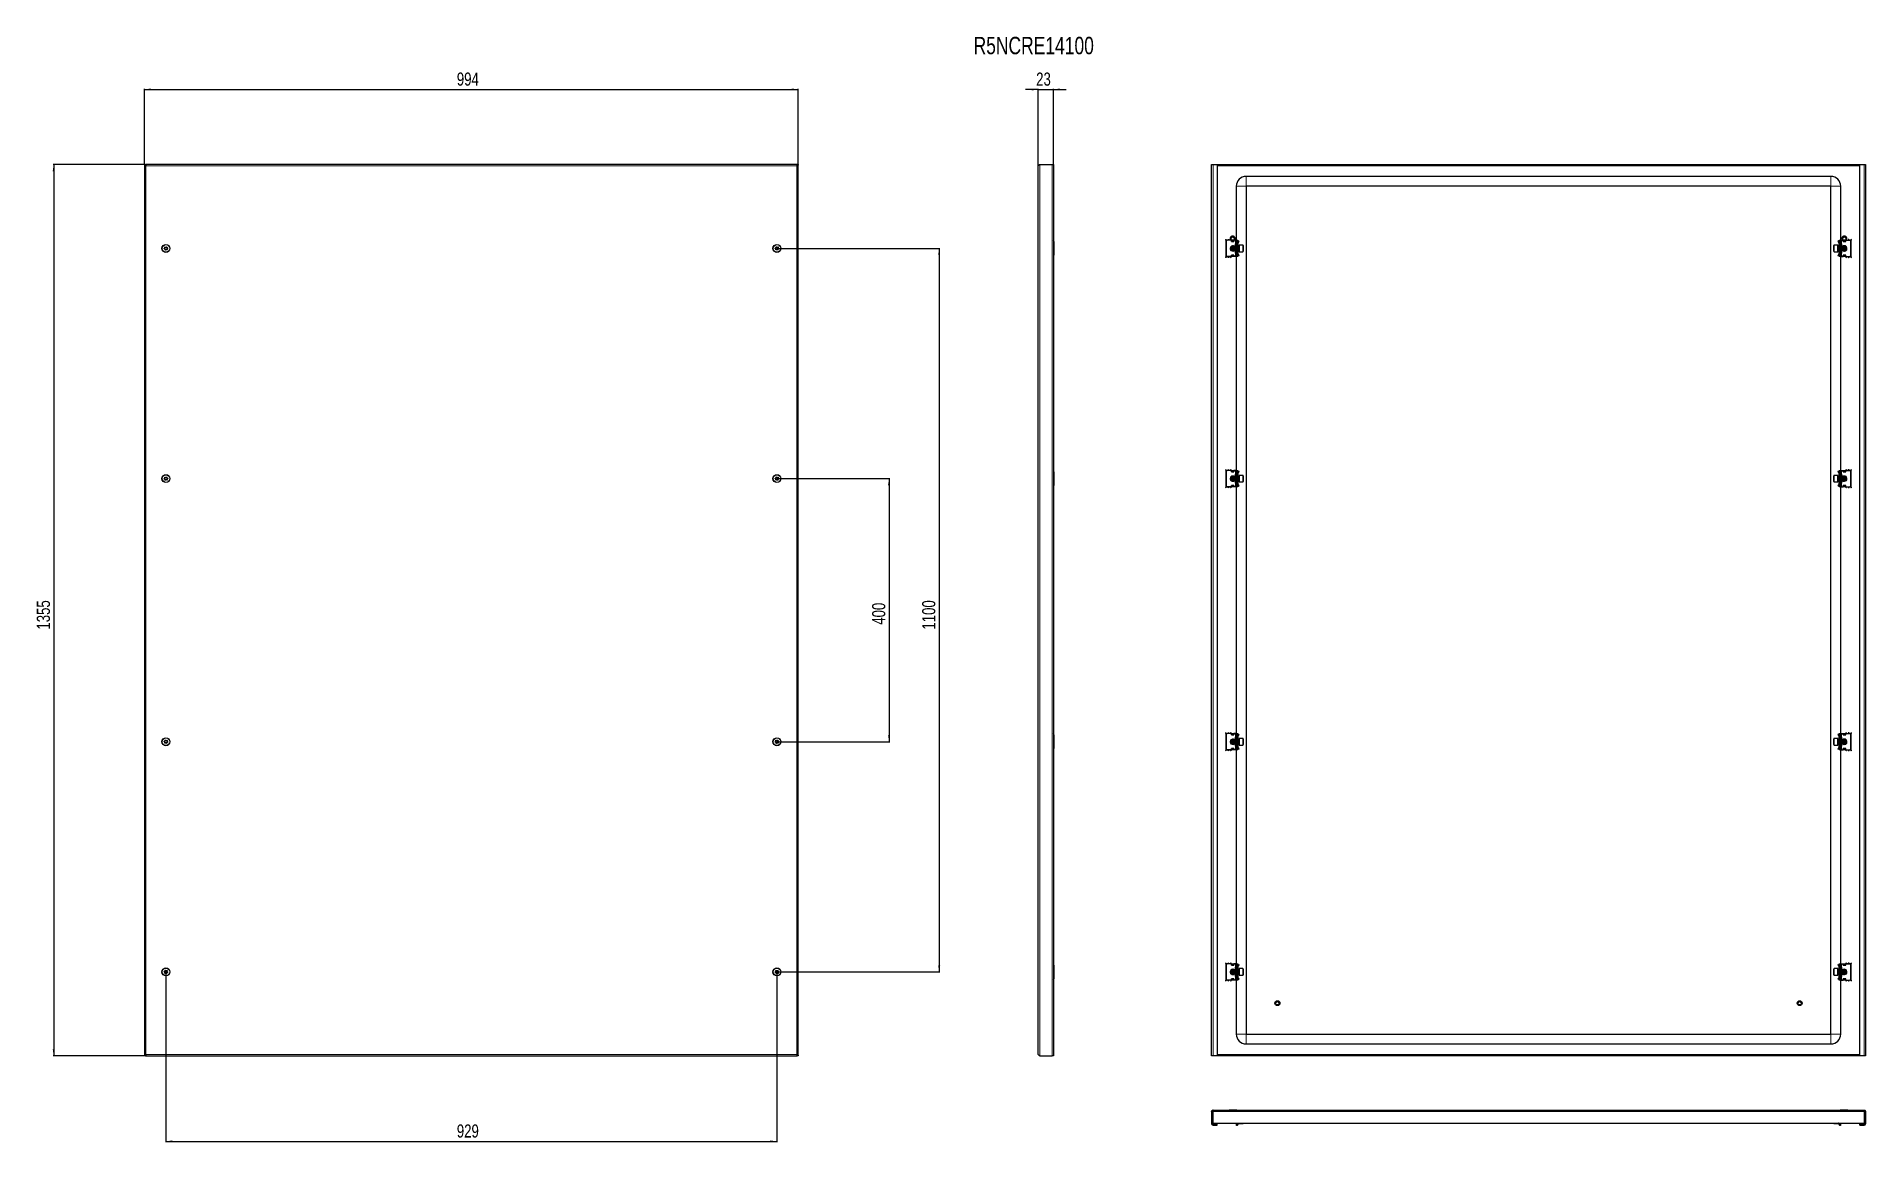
# Model space of a CAD drawing. Header units: millimetres. Extents: x -661 to 2120, y -490 to 1191.
import ezdxf

# ---------------------------------------------------------------- set-up
doc = ezdxf.new("R2010")
doc.units = ezdxf.units.MM
doc.layers.add('FORMAT', color=7, linetype='Continuous')
doc.styles.add('SLDTEXTSTYLE0', font='TXT', dxfattribs={"width": 0.75})
doc.dimstyles.new('SLDDIMSTYLE0', dxfattribs={"dimtxt": 20, "dimasz": 10, "dimexe": 0, "dimexo": 0.0625, "dimgap": 5, "dimtad": 2, "dimdec": 1, "dimrnd": 1e-09, "dimzin": 12, "dimdsep": 46, "dimtxsty": 'SLDTEXTSTYLE0', "dimsah": 1, "dimcen": 0.09, "dimadec": 0, "dimazin": 3, "dimtfac": 1, "dimtmove": 0, "dimatfit": 0, "dimfxl": 0, "dimfrac": 2, "dimtolj": 1, "dimtzin": 12, "dimarcsym": 0})
doc.dimstyles.new('SLDDIMSTYLE1', dxfattribs={"dimtxt": 20, "dimasz": 10, "dimexe": 0, "dimexo": 0.0625, "dimgap": 5, "dimtad": 2, "dimdec": 1, "dimrnd": 1e-09, "dimzin": 12, "dimdsep": 46, "dimtxsty": 'SLDTEXTSTYLE0', "dimsah": 1, "dimcen": 0.09, "dimadec": 0, "dimazin": 3, "dimtfac": 1, "dimtofl": 0, "dimtmove": 0, "dimatfit": 3, "dimfxl": 0, "dimfrac": 2, "dimtolj": 1, "dimtzin": 12, "dimarcsym": 0})

msp = doc.modelspace()

# ---------------------------------------------------------------- texts
at = {"layer": 'FORMAT', "insert": (763.86, 1190.43), "char_height": 26.4583, "attachment_point": 1, "style": 'SLDTEXTSTYLE0'}
msp.add_mtext('R5NCRE14100', dxfattribs=at)

# ---------------------------------------------------------------- blocks, each defined once
blk = doc.blocks.new('_D')
at = {"layer": 'FORMAT'}
for p, q in [((862.3, 1110.4), (843, 1110.4)), ((862.3, 994.2), (862.3, 1111.4)), ((862.3, 1110.4), (885.3, 1110.4)), ((885.3, 996.3), (885.3, 1111.4)), ((885.3, 1110.4), (904.5, 1110.4))]:
    blk.add_line(p, q, dxfattribs=at)
for points in [[(862.3, 1110.4), (852.3, 1111.9), (852.3, 1108.9)], [(885.3, 1110.4), (895.3, 1108.9), (895.3, 1111.9)]]:
    blk.add_solid(points, dxfattribs=at)
at = {"layer": 'FORMAT', "insert": (859, 1136.2), "char_height": 20, "attachment_point": 1, "style": 'SLDTEXTSTYLE0'}
blk.add_mtext('23', dxfattribs=at)
blk = doc.blocks.new('_D_1')
at = {"layer": 'FORMAT'}
for p, q in [((-496.7, 996.2), (-635.7, 996.2)), ((-634.7, 996.2), (-634.7, -358.8)), ((-496.7, -358.8), (-635.7, -358.8))]:
    blk.add_line(p, q, dxfattribs=at)
for points in [[(-634.7, 996.2), (-636.2, 986.2), (-633.1, 986.2)], [(-634.7, -358.8), (-633.1, -348.8), (-636.2, -348.8)]]:
    blk.add_solid(points, dxfattribs=at)
at = {"layer": 'FORMAT', "insert": (-660.4, 289.2), "char_height": 20, "attachment_point": 1, "rotation": 90, "style": 'SLDTEXTSTYLE0'}
blk.add_mtext('1355', dxfattribs=at)
blk = doc.blocks.new('_D_2')
at = {"layer": 'FORMAT'}
for p, q in [((-496.7, 996.3), (-496.7, 1111.4)), ((-496.7, 1110.4), (497.3, 1110.4)), ((497.3, 996.3), (497.3, 1111.4))]:
    blk.add_line(p, q, dxfattribs=at)
for points in [[(-496.7, 1110.4), (-486.7, 1108.9), (-486.7, 1111.9)], [(497.3, 1110.4), (487.3, 1111.9), (487.3, 1108.9)]]:
    blk.add_solid(points, dxfattribs=at)
at = {"layer": 'FORMAT', "insert": (-21.8, 1136.2), "char_height": 20, "attachment_point": 1, "style": 'SLDTEXTSTYLE0'}
blk.add_mtext('994', dxfattribs=at)
blk = doc.blocks.new('_D_3')
at = {"layer": 'FORMAT'}
for p, q in [((464.9, 868.7), (712.5, 868.7)), ((711.5, 868.7), (711.5, -231.3)), ((464.9, -231.3), (712.5, -231.3))]:
    blk.add_line(p, q, dxfattribs=at)
for points in [[(711.5, 868.7), (710, 858.7), (713.1, 858.7)], [(711.5, -231.3), (713.1, -221.3), (710, -221.3)]]:
    blk.add_solid(points, dxfattribs=at)
at = {"layer": 'FORMAT', "insert": (685.7, 289.2), "char_height": 20, "attachment_point": 1, "rotation": 90, "style": 'SLDTEXTSTYLE0'}
blk.add_mtext('1100', dxfattribs=at)
blk = doc.blocks.new('_D_4')
at = {"layer": 'FORMAT'}
for p, q in [((-464.2, -231.3), (-464.2, -489.9)), ((464.8, -231.3), (464.8, -489.9)), ((-464.2, -488.9), (464.8, -488.9))]:
    blk.add_line(p, q, dxfattribs=at)
for points in [[(-464.2, -488.9), (-454.2, -490.5), (-454.2, -487.4)], [(464.8, -488.9), (454.8, -487.4), (454.8, -490.5)]]:
    blk.add_solid(points, dxfattribs=at)
at = {"layer": 'FORMAT', "insert": (-21.8, -463.1), "char_height": 20, "attachment_point": 1, "style": 'SLDTEXTSTYLE0'}
blk.add_mtext('929', dxfattribs=at)
blk = doc.blocks.new('_D_5')
at = {"layer": 'FORMAT'}
for p, q in [((464.9, 518.7), (636.4, 518.7)), ((635.4, 518.7), (635.4, 118.7)), ((464.9, 118.7), (636.4, 118.7))]:
    blk.add_line(p, q, dxfattribs=at)
for points in [[(635.4, 518.7), (633.8, 508.7), (636.9, 508.7)], [(635.4, 118.7), (636.9, 128.7), (633.8, 128.7)]]:
    blk.add_solid(points, dxfattribs=at)
at = {"layer": 'FORMAT', "insert": (609.6, 296.6), "char_height": 20, "attachment_point": 1, "rotation": 90, "style": 'SLDTEXTSTYLE0'}
blk.add_mtext('400', dxfattribs=at)

# ---------------------------------------------------------------- dimensions: what is measured, and where the dimension line sits
at = {"layer": 'FORMAT'}
for base, p1, p2, dimstyle, picture, middle in [((497.35, 1110.41), (-496.65, 996.24), (497.35, 996.24), 'SLDDIMSTYLE1', '_D_2', (0.35, 1110.41)), ((885.25, 1110.41), (862.25, 994.14), (885.25, 996.24), 'SLDDIMSTYLE0', '_D', (873.75, 1110.41)), ((464.85, -488.93), (-464.15, -231.26), (464.85, -231.26), 'SLDDIMSTYLE1', '_D_4', (0.35, -488.93))]:
    dim = msp.add_linear_dim(base=base, p1=p1, p2=p2, dimstyle=dimstyle, dxfattribs=at)
    dim.commit()
    dim.dimension.update_dxf_attribs({"geometry": picture, "text_midpoint": middle, "dimtype": 160})
for base, p1, p2, picture, middle in [((-634.66, -358.76), (-496.65, 996.24), (-496.65, -358.76), '_D_1', (-634.66, 318.74)), ((711.52, -231.26), (464.85, 868.74), (464.85, -231.26), '_D_3', (711.52, 318.74)), ((635.35, 118.74), (464.85, 518.74), (464.85, 118.74), '_D_5', (635.35, 318.74))]:
    dim = msp.add_linear_dim(base=base, p1=p1, p2=p2, angle=90, dimstyle='SLDDIMSTYLE1', dxfattribs=at)
    dim.commit()
    dim.dimension.update_dxf_attribs({"geometry": picture, "text_midpoint": middle, "dimtype": 160})

# ---------------------------------------------------------------- linework, layer by layer
at = {"color": 7, "linetype": 'Continuous', "lineweight": 25}
for p, q in [((-496.65, 996.24), (-496.65, -358.76)), ((-496.65, 996.24), (-495.15, 996.24)), ((-494.96, 996.24), (-495.15, 996.24)), ((495.65, 996.24), (-494.95, 996.24)), ((-494.95, 995.13), (-494.95, 996.24)), ((495.65, 995.12), (495.65, 996.24)), ((495.85, 996.24), (495.65, 996.24)), ((495.85, 996.24), (497.35, 996.24)), ((497.35, -358.76), (497.35, 996.24)), ((862.25, -356.66), (862.25, 994.14)), ((864.35, 996.24), (883.15, 996.24)), ((883.15, 996.24), (885.25, 996.24)), ((885.25, 996.24), (885.25, -358.76)), ((1125.79, 996.24), (1127.89, 996.24)), ((1125.79, -358.76), (1125.79, 996.24)), ((1127.89, 996.24), (1134.29, 996.24)), ((1134.29, 996.24), (1134.29, -358.76)), ((1134.29, 996.24), (2111.29, 996.24)), ((1134.29, 994.74), (2111.29, 994.74)), ((2067.29, 978.24), (1178.29, 978.24)), ((2111.29, -358.76), (2111.29, 996.24)), ((2111.29, 996.24), (2117.69, 996.24)), ((2117.69, 996.24), (2119.79, 996.24)), ((2119.79, 996.24), (2119.79, -358.76)), ((1163.29, 963.24), (1163.29, 881.24)), ((1178.29, 963.24), (1178.29, -325.76)), ((2067.29, 963.24), (1178.29, 963.24)), ((2067.29, -325.76), (2067.29, 963.24)), ((2082.29, 881.24), (2082.29, 963.24)), ((862.25, 874.53), (861.95, 874.53)), ((861.95, 862.96), (861.95, 874.53)), ((861.95, 862.96), (862.25, 862.96)), ((885.75, 879.24), (885.75, 858.24)), ((1147.29, 881.49), (1147.29, 855.99)), ((1147.79, 879.24), (1147.79, 858.24)), ((1155.79, 881.24), (1149.79, 881.24)), ((1155.79, 881.24), (1155.79, 879.24)), ((1155.99, 880.45), (1155.79, 880.57)), ((1155.79, 879.24), (1159.79, 879.24)), ((1155.99, 879.24), (1155.99, 880.45)), ((1156.04, 880.86), (1156.38, 881.1)), ((1156.54, 880.86), (1156.04, 880.51)), ((1156.04, 880.51), (1156.04, 880.86)), ((1156.04, 879.59), (1156.04, 880.51)), ((1156.04, 879.24), (1156.04, 879.59)), ((1156.54, 881.01), (1156.54, 880.86)), ((1156.54, 880.86), (1156.95, 880.86)), ((1157.27, 866.18), (1158.1, 865.99)), ((1158.35, 871.74), (1157.79, 871.19)), ((1157.79, 871.19), (1157.79, 866.3)), ((1157.79, 866.3), (1158.35, 865.74)), ((1158.41, 871.74), (1158.35, 871.74)), ((1158.35, 871.74), (1158.35, 865.74)), ((1158.35, 865.74), (1158.41, 865.74)), ((1158.79, 871.19), (1158.41, 871.74)), ((1158.41, 871.74), (1158.41, 867.6)), ((1158.41, 867.6), (1158.41, 865.74)), ((1158.41, 865.74), (1158.79, 866.3)), ((1158.58, 866), (1158.96, 866.06)), ((1158.64, 880.86), (1159.04, 880.86)), ((1159.18, 871.74), (1158.79, 871.19)), ((1158.79, 871.19), (1158.79, 867.81)), ((1158.79, 867.81), (1158.79, 866.3)), ((1158.79, 866.3), (1159.18, 865.74)), ((1159.04, 880.86), (1159.04, 881.01)), ((1159.54, 880.51), (1159.04, 880.86)), ((1159.41, 871.74), (1159.18, 871.74)), ((1159.18, 871.74), (1159.18, 867.6)), ((1159.18, 867.6), (1159.18, 865.74)), ((1159.18, 865.74), (1159.41, 865.74)), ((1159.21, 881.1), (1159.54, 880.86)), ((1159.79, 871.19), (1159.41, 871.74)), ((1159.41, 871.74), (1159.41, 867.6)), ((1159.41, 867.6), (1159.41, 865.74)), ((1159.41, 865.74), (1159.79, 866.3)), ((1159.54, 880.86), (1159.54, 880.51)), ((1159.79, 880.57), (1159.54, 880.42)), ((1159.54, 880.51), (1159.54, 879.59)), ((1159.54, 879.59), (1159.54, 879.24)), ((1159.62, 871.43), (1159.87, 871.29)), ((1159.87, 866.19), (1159.62, 866.05)), ((1159.79, 879.24), (1159.79, 881.24)), ((1162.29, 881.24), (1159.79, 881.24)), ((1160.18, 871.74), (1159.79, 871.19)), ((1159.79, 871.19), (1159.79, 867.81)), ((1159.79, 867.81), (1159.79, 866.3)), ((1159.79, 866.3), (1160.18, 865.74)), ((1160.41, 871.74), (1160.18, 871.74)), ((1160.18, 871.74), (1160.18, 867.6)), ((1160.18, 867.6), (1160.18, 865.74)), ((1160.18, 865.74), (1160.41, 865.74)), ((1160.79, 871.19), (1160.41, 871.74)), ((1160.41, 871.74), (1160.41, 867.6)), ((1160.41, 867.6), (1160.41, 865.74)), ((1160.41, 865.74), (1160.79, 866.3)), ((1161.18, 871.74), (1160.79, 871.19)), ((1160.79, 871.19), (1160.79, 867.81)), ((1160.79, 867.81), (1160.79, 866.3)), ((1160.79, 866.3), (1161.18, 865.74)), ((1161.41, 871.74), (1161.18, 871.74)), ((1161.18, 871.74), (1161.18, 867.6)), ((1161.18, 867.6), (1161.18, 865.74)), ((1161.18, 865.74), (1161.41, 865.74)), ((1161.79, 871.19), (1161.41, 871.74)), ((1161.41, 871.74), (1161.41, 867.6)), ((1161.41, 867.6), (1161.41, 865.74)), ((1161.41, 865.74), (1161.79, 866.3)), ((1161.79, 875.74), (1161.79, 873.74)), ((1162.29, 875.74), (1161.79, 875.74)), ((1161.79, 873.99), (1162.79, 873.99)), ((1161.79, 873.74), (1163.47, 872.77)), ((1163.29, 872.74), (1161.79, 872.74)), ((1161.79, 872.74), (1161.79, 864.74)), ((1161.79, 864.74), (1163.29, 864.74)), ((1163.47, 864.71), (1161.79, 863.74)), ((1161.79, 863.74), (1161.79, 861.74)), ((1162.79, 863.49), (1161.79, 863.49)), ((1163.79, 881.24), (1162.29, 881.24)), ((1163.79, 875.74), (1162.29, 875.74)), ((1162.79, 873.99), (1163.29, 873.99)), ((1163.29, 863.49), (1162.79, 863.49)), ((1163.29, 873.99), (1163.29, 872.88)), ((1163.29, 864.61), (1163.29, 863.49)), ((1163.79, 881.24), (1165.79, 881.24)), ((1163.79, 879.24), (1163.79, 881.24)), ((1163.79, 879.24), (1163.79, 858.24)), ((1164.79, 858.24), (1164.79, 879.24)), ((1165.79, 881.24), (1165.79, 880.97)), ((1165.79, 880.97), (1165.79, 856.51)), ((1165.79, 880.16), (1166, 879.95)), ((1166.29, 877.49), (1165.79, 877.49)), ((1166.29, 873.99), (1165.79, 873.99)), ((1166.18, 871.74), (1165.79, 871.19)), ((1165.79, 866.3), (1166.18, 865.74)), ((1165.79, 863.49), (1166.29, 863.49)), ((1166.41, 871.74), (1166.18, 871.74)), ((1166.18, 871.74), (1166.18, 867.6)), ((1166.18, 867.6), (1166.18, 865.74)), ((1166.18, 865.74), (1166.41, 865.74)), ((1166.29, 879.24), (1166.29, 878.78)), ((1166.29, 873.99), (1166.29, 877.49)), ((1166.29, 871.74), (1166.29, 873.99)), ((1166.29, 863.49), (1166.29, 865.74)), ((1166.29, 859.99), (1166.29, 863.49)), ((1166.38, 878.91), (1167.35, 879.88)), ((1166.73, 878.55), (1166.38, 878.91)), ((1166.79, 871.19), (1166.41, 871.74)), ((1166.41, 871.74), (1166.41, 867.6)), ((1166.41, 867.6), (1166.41, 865.74)), ((1166.41, 865.74), (1166.79, 866.3)), ((1166.73, 878.55), (1167.71, 879.53)), ((1167.18, 871.74), (1166.79, 871.19)), ((1166.79, 871.19), (1166.79, 867.81)), ((1166.79, 867.81), (1166.79, 866.3)), ((1166.79, 866.3), (1167.18, 865.74)), ((1167.54, 871.74), (1167.18, 871.74)), ((1167.18, 871.74), (1167.18, 867.6)), ((1167.18, 867.6), (1167.18, 865.74)), ((1167.18, 865.74), (1167.54, 865.74)), ((1167.35, 879.88), (1167.71, 879.53)), ((1173.19, 873.74), (1167.79, 873.74)), ((1167.79, 873.74), (1167.79, 863.74)), ((1167.79, 863.74), (1173.19, 863.74)), ((1173.79, 873.14), (1173.79, 864.34)), ((2071.79, 872.81), (2071.79, 873.14)), ((2071.79, 864.34), (2071.79, 872.81)), ((2077.79, 873.74), (2072.39, 873.74)), ((2072.39, 863.74), (2077.79, 863.74)), ((2077.79, 873.36), (2077.79, 873.74)), ((2077.79, 863.74), (2077.79, 873.36)), ((2078.23, 879.88), (2077.88, 879.53)), ((2078.85, 878.55), (2077.88, 879.53)), ((2078.41, 871.74), (2078.04, 871.74)), ((2078.04, 865.74), (2078.41, 865.74)), ((2079.21, 878.91), (2078.23, 879.88)), ((2078.79, 871.19), (2078.41, 871.74)), ((2078.41, 867.6), (2078.41, 871.74)), ((2078.41, 865.74), (2078.41, 867.6)), ((2078.41, 865.74), (2078.79, 866.3)), ((2079.18, 871.74), (2078.79, 871.19)), ((2078.79, 867.81), (2078.79, 871.19)), ((2078.79, 866.3), (2078.79, 867.81)), ((2078.79, 866.3), (2079.18, 865.74)), ((2078.85, 878.55), (2079.21, 878.91)), ((2079.41, 871.74), (2079.18, 871.74)), ((2079.18, 867.6), (2079.18, 871.74)), ((2079.18, 865.74), (2079.18, 867.6)), ((2079.18, 865.74), (2079.41, 865.74)), ((2079.29, 879.24), (2079.29, 878.85)), ((2079.29, 877.49), (2079.79, 877.49)), ((2079.29, 877.49), (2079.29, 873.99)), ((2079.79, 873.99), (2079.29, 873.99)), ((2079.29, 873.99), (2079.29, 871.74)), ((2079.29, 865.74), (2079.29, 863.49)), ((2079.29, 863.49), (2079.29, 859.99)), ((2079.29, 863.49), (2079.79, 863.49)), ((2079.79, 871.19), (2079.41, 871.74)), ((2079.41, 867.6), (2079.41, 871.74)), ((2079.41, 865.74), (2079.41, 867.6)), ((2079.41, 865.74), (2079.79, 866.3)), ((2079.59, 879.95), (2079.79, 880.16)), ((2079.79, 881.24), (2081.79, 881.24)), ((2079.79, 880.97), (2079.79, 881.24)), ((2079.79, 856.51), (2079.79, 880.97)), ((2080.79, 879.24), (2080.79, 858.24)), ((2081.79, 881.24), (2081.79, 879.24)), ((2081.79, 881.24), (2083.29, 881.24)), ((2081.79, 858.24), (2081.79, 879.24)), ((2083.29, 875.74), (2081.79, 875.74)), ((2082.12, 872.77), (2083.79, 873.74)), ((2083.79, 863.74), (2082.12, 864.71)), ((2082.29, 872.88), (2082.29, 873.99)), ((2082.29, 873.99), (2082.79, 873.99)), ((2083.79, 872.74), (2082.29, 872.74)), ((2082.29, 864.74), (2083.79, 864.74)), ((2082.29, 863.49), (2082.29, 864.61)), ((2082.79, 863.49), (2082.29, 863.49)), ((2082.79, 873.99), (2083.79, 873.99)), ((2083.79, 863.49), (2082.79, 863.49)), ((2083.29, 881.24), (2085.79, 881.24)), ((2083.79, 875.74), (2083.29, 875.74)), ((2083.79, 873.74), (2083.79, 875.74)), ((2083.79, 864.74), (2083.79, 872.74)), ((2084.18, 871.74), (2083.79, 871.19)), ((2083.79, 866.3), (2084.18, 865.74)), ((2083.79, 861.74), (2083.79, 863.74)), ((2084.41, 871.74), (2084.18, 871.74)), ((2084.18, 867.6), (2084.18, 871.74)), ((2084.18, 865.74), (2084.18, 867.6)), ((2084.18, 865.74), (2084.41, 865.74)), ((2084.79, 871.19), (2084.41, 871.74)), ((2084.41, 867.6), (2084.41, 871.74)), ((2084.41, 865.74), (2084.41, 867.6)), ((2084.41, 865.74), (2084.79, 866.3)), ((2085.18, 871.74), (2084.79, 871.19)), ((2084.79, 867.81), (2084.79, 871.19)), ((2084.79, 866.3), (2084.79, 867.81)), ((2084.79, 866.3), (2085.18, 865.74)), ((2085.41, 871.74), (2085.18, 871.74)), ((2085.18, 867.6), (2085.18, 871.74)), ((2085.18, 865.74), (2085.18, 867.6)), ((2085.18, 865.74), (2085.41, 865.74)), ((2085.79, 871.19), (2085.41, 871.74)), ((2085.41, 867.6), (2085.41, 871.74)), ((2085.41, 865.74), (2085.41, 867.6)), ((2085.41, 865.74), (2085.79, 866.3)), ((2085.72, 871.29), (2085.96, 871.43)), ((2085.96, 866.05), (2085.72, 866.19)), ((2085.79, 881.24), (2085.79, 879.24)), ((2086.04, 880.42), (2085.79, 880.57)), ((2085.79, 879.24), (2089.79, 879.24)), ((2086.18, 871.74), (2085.79, 871.19)), ((2085.79, 867.81), (2085.79, 871.19)), ((2085.79, 866.3), (2085.79, 867.81)), ((2085.79, 866.3), (2086.18, 865.74)), ((2086.04, 880.86), (2086.38, 881.1)), ((2086.54, 880.86), (2086.04, 880.51)), ((2086.04, 880.51), (2086.04, 880.86)), ((2086.04, 879.59), (2086.04, 880.51)), ((2086.04, 879.24), (2086.04, 879.59)), ((2086.41, 871.74), (2086.18, 871.74)), ((2086.18, 867.6), (2086.18, 871.74)), ((2086.18, 865.74), (2086.18, 867.6)), ((2086.18, 865.74), (2086.41, 865.74)), ((2086.79, 871.19), (2086.41, 871.74)), ((2086.41, 867.6), (2086.41, 871.74)), ((2086.41, 865.74), (2086.41, 867.6)), ((2086.41, 865.74), (2086.79, 866.3)), ((2086.54, 881.01), (2086.54, 880.86)), ((2086.54, 880.86), (2086.95, 880.86)), ((2086.63, 866.06), (2087, 866)), ((2087.18, 871.74), (2086.79, 871.19)), ((2086.79, 867.81), (2086.79, 871.19)), ((2086.79, 866.3), (2086.79, 867.81)), ((2086.79, 866.3), (2087.18, 865.74)), ((2087.24, 871.74), (2087.18, 871.74)), ((2087.18, 867.6), (2087.18, 871.74)), ((2087.18, 865.74), (2087.18, 867.6)), ((2087.18, 865.74), (2087.24, 865.74)), ((2087.79, 871.19), (2087.24, 871.74)), ((2087.24, 871.51), (2087.24, 871.74)), ((2087.24, 865.74), (2087.24, 871.51)), ((2087.24, 865.74), (2087.79, 866.3)), ((2087.49, 865.99), (2088.32, 866.18)), ((2087.79, 871), (2087.79, 871.19)), ((2087.79, 866.3), (2087.79, 871)), ((2088.64, 880.86), (2089.04, 880.86)), ((2089.04, 880.86), (2089.04, 881.01)), ((2089.54, 880.51), (2089.04, 880.86)), ((2089.21, 881.1), (2089.54, 880.86)), ((2089.54, 880.86), (2089.54, 880.51)), ((2089.54, 880.51), (2089.54, 879.59)), ((2089.54, 879.59), (2089.54, 879.24)), ((2089.79, 880.57), (2089.59, 880.45)), ((2089.59, 880.45), (2089.59, 879.24)), ((2089.79, 881.24), (2095.79, 881.24)), ((2089.79, 879.24), (2089.79, 881.24)), ((2097.79, 858.24), (2097.79, 879.24)), ((2098.29, 855.99), (2098.29, 881.49)), ((1155.79, 856.24), (1149.79, 856.24)), ((1155.29, 856.24), (1155.29, 855.99)), ((1159.79, 858.24), (1155.79, 858.24)), ((1155.79, 858.24), (1155.79, 856.24)), ((1155.79, 856.36), (1155.99, 856.36)), ((1155.99, 856.36), (1155.99, 858.24)), ((1156.04, 857.89), (1156.04, 858.24)), ((1156.04, 856.97), (1156.04, 857.89)), ((1156.04, 856.97), (1156.54, 856.62)), ((1156.04, 856.62), (1156.04, 856.97)), ((1156.54, 856.27), (1156.04, 856.62)), ((1159.04, 856.62), (1156.54, 856.62)), ((1156.54, 856.62), (1156.54, 856.27)), ((1159.04, 856.27), (1156.54, 856.27)), ((1159.04, 856.62), (1159.54, 856.97)), ((1159.04, 856.27), (1159.04, 856.62)), ((1159.54, 856.62), (1159.04, 856.27)), ((1159.54, 858.24), (1159.54, 857.89)), ((1159.54, 857.89), (1159.54, 856.97)), ((1159.54, 856.97), (1159.54, 856.62)), ((1159.79, 856.24), (1159.79, 858.24)), ((1162.29, 856.24), (1159.79, 856.24)), ((1161.79, 861.74), (1162.29, 861.74)), ((1162.29, 861.74), (1163.79, 861.74)), ((1163.79, 856.24), (1162.29, 856.24)), ((1163.29, 856.24), (1163.29, 531.24)), ((1163.79, 856.24), (1163.79, 858.24)), ((1165.79, 856.24), (1163.79, 856.24)), ((1166.29, 859.99), (1165.79, 859.99)), ((1166, 857.53), (1165.79, 857.33)), ((1165.79, 856.51), (1165.79, 856.24)), ((1166.29, 858.24), (1166.29, 858.64)), ((1166.73, 858.93), (1166.38, 858.58)), ((1166.38, 858.58), (1167.35, 857.6)), ((1166.73, 858.93), (1167.71, 857.96)), ((1167.35, 857.6), (1167.71, 857.96)), ((2078.85, 858.93), (2077.88, 857.96)), ((2078.23, 857.6), (2077.88, 857.96)), ((2079.21, 858.58), (2078.23, 857.6)), ((2078.85, 858.93), (2079.21, 858.58)), ((2079.29, 859.99), (2079.79, 859.99)), ((2079.29, 858.24), (2079.29, 858.7)), ((2079.79, 857.33), (2079.59, 857.53)), ((2079.79, 856.24), (2079.79, 856.51)), ((2081.79, 856.24), (2079.79, 856.24)), ((2081.79, 861.74), (2083.29, 861.74)), ((2081.79, 858.24), (2081.79, 856.24)), ((2081.79, 856.24), (2083.29, 856.24)), ((2082.29, 531.24), (2082.29, 856.24)), ((2083.29, 861.74), (2083.79, 861.74)), ((2083.29, 856.24), (2085.79, 856.24)), ((2085.79, 858.24), (2085.79, 856.24)), ((2089.79, 858.24), (2085.79, 858.24)), ((2086.04, 857.89), (2086.04, 858.24)), ((2086.04, 856.97), (2086.04, 857.89)), ((2086.04, 856.62), (2086.04, 856.97)), ((2086.04, 856.97), (2086.54, 856.62)), ((2086.54, 856.27), (2086.04, 856.62)), ((2086.54, 856.62), (2086.54, 856.27)), ((2089.04, 856.62), (2086.54, 856.62)), ((2089.04, 856.27), (2086.54, 856.27)), ((2089.04, 856.62), (2089.54, 856.97)), ((2089.04, 856.27), (2089.04, 856.62)), ((2089.54, 856.62), (2089.04, 856.27)), ((2089.54, 858.24), (2089.54, 857.89)), ((2089.54, 857.89), (2089.54, 856.97)), ((2089.54, 856.97), (2089.54, 856.62)), ((2089.59, 858.24), (2089.59, 856.36)), ((2089.59, 856.36), (2089.79, 856.36)), ((2089.79, 856.24), (2089.79, 858.24)), ((2089.79, 856.24), (2095.79, 856.24)), ((2090.29, 855.99), (2090.29, 856.24)), ((885.75, 529.24), (885.75, 508.24)), ((1147.29, 531.49), (1147.29, 505.99)), ((1147.79, 529.24), (1147.79, 508.24)), ((1155.79, 531.24), (1149.79, 531.24)), ((1155.29, 531.49), (1155.29, 531.24)), ((1155.79, 531.24), (1155.79, 529.24)), ((1155.99, 531.12), (1155.79, 531.12)), ((1155.79, 529.24), (1159.79, 529.24)), ((1155.99, 529.24), (1155.99, 531.12)), ((1156.04, 530.86), (1156.54, 531.22)), ((1156.54, 530.86), (1156.04, 530.51)), ((1156.04, 530.51), (1156.04, 530.86)), ((1156.04, 529.59), (1156.04, 530.51)), ((1156.04, 529.24), (1156.04, 529.59)), ((1156.54, 531.22), (1156.54, 530.86)), ((1156.54, 531.22), (1159.04, 531.22)), ((1156.54, 530.86), (1159.04, 530.86)), ((1159.04, 530.86), (1159.04, 531.22)), ((1159.04, 531.22), (1159.54, 530.86)), ((1159.54, 530.51), (1159.04, 530.86)), ((1159.54, 530.86), (1159.54, 530.51)), ((1159.54, 530.51), (1159.54, 529.59)), ((1159.54, 529.59), (1159.54, 529.24)), ((1159.79, 529.24), (1159.79, 531.24)), ((1162.29, 531.24), (1159.79, 531.24)), ((1163.79, 531.24), (1162.29, 531.24)), ((1163.79, 531.24), (1165.79, 531.24)), ((1163.79, 529.24), (1163.79, 531.24)), ((1163.79, 529.24), (1163.79, 508.24)), ((1164.79, 508.24), (1164.79, 529.24)), ((1165.79, 531.24), (1165.79, 530.97)), ((1165.79, 530.97), (1165.79, 506.51)), ((1165.79, 530.16), (1166, 529.95)), ((1166.29, 529.24), (1166.29, 528.78)), ((1166.38, 528.91), (1167.35, 529.88)), ((1166.73, 528.55), (1166.38, 528.91)), ((1166.73, 528.55), (1167.71, 529.53)), ((1167.35, 529.88), (1167.71, 529.53)), ((2078.23, 529.88), (2077.88, 529.53)), ((2078.85, 528.55), (2077.88, 529.53)), ((2079.21, 528.91), (2078.23, 529.88)), ((2078.85, 528.55), (2079.21, 528.91)), ((2079.29, 529.24), (2079.29, 528.85)), ((2079.59, 529.95), (2079.79, 530.16)), ((2079.79, 531.24), (2081.79, 531.24)), ((2079.79, 530.97), (2079.79, 531.24)), ((2079.79, 506.51), (2079.79, 530.97)), ((2080.79, 529.24), (2080.79, 508.24)), ((2081.79, 531.24), (2081.79, 529.24)), ((2081.79, 531.24), (2083.29, 531.24)), ((2081.79, 508.24), (2081.79, 529.24)), ((2083.29, 531.24), (2085.79, 531.24)), ((2085.79, 531.24), (2085.79, 529.24)), ((2085.79, 529.24), (2089.79, 529.24)), ((2086.04, 530.86), (2086.54, 531.22)), ((2086.54, 530.86), (2086.04, 530.51)), ((2086.04, 530.51), (2086.04, 530.86)), ((2086.04, 529.59), (2086.04, 530.51)), ((2086.04, 529.24), (2086.04, 529.59)), ((2086.54, 531.22), (2086.54, 530.86)), ((2086.54, 531.22), (2089.04, 531.22)), ((2086.54, 530.86), (2089.04, 530.86)), ((2089.04, 530.86), (2089.04, 531.22)), ((2089.04, 531.22), (2089.54, 530.86)), ((2089.54, 530.51), (2089.04, 530.86)), ((2089.54, 530.86), (2089.54, 530.51)), ((2089.54, 530.51), (2089.54, 529.59)), ((2089.54, 529.59), (2089.54, 529.24)), ((2089.59, 531.12), (2089.59, 529.24)), ((2089.79, 531.12), (2089.59, 531.12)), ((2089.79, 529.24), (2089.79, 531.24)), ((2089.79, 531.24), (2095.79, 531.24)), ((2090.29, 531.24), (2090.29, 531.49)), ((2097.79, 508.24), (2097.79, 529.24)), ((2098.29, 505.99), (2098.29, 531.49)), ((862.25, 524.53), (861.95, 524.53)), ((861.95, 512.96), (861.95, 524.53)), ((861.95, 512.96), (862.25, 512.96)), ((1155.79, 506.24), (1149.79, 506.24)), ((1155.29, 506.24), (1155.29, 505.99)), ((1159.79, 508.24), (1155.79, 508.24)), ((1155.79, 508.24), (1155.79, 506.24)), ((1155.79, 506.36), (1155.99, 506.36)), ((1155.99, 506.36), (1155.99, 508.24)), ((1156.04, 507.89), (1156.04, 508.24)), ((1156.04, 506.97), (1156.04, 507.89)), ((1156.04, 506.97), (1156.54, 506.62)), ((1156.04, 506.62), (1156.04, 506.97)), ((1156.54, 506.27), (1156.04, 506.62)), ((1159.04, 506.62), (1156.54, 506.62)), ((1156.54, 506.62), (1156.54, 506.27)), ((1159.04, 506.27), (1156.54, 506.27)), ((1157.27, 516.18), (1158.1, 515.99)), ((1158.35, 521.74), (1157.79, 521.19)), ((1157.79, 521.19), (1157.79, 516.3)), ((1157.79, 516.3), (1158.35, 515.74)), ((1158.41, 521.74), (1158.35, 521.74)), ((1158.35, 521.74), (1158.35, 515.74)), ((1158.35, 515.74), (1158.41, 515.74)), ((1158.79, 521.19), (1158.41, 521.74)), ((1158.41, 521.74), (1158.41, 517.6)), ((1158.41, 517.6), (1158.41, 515.74)), ((1158.41, 515.74), (1158.79, 516.3)), ((1158.58, 516), (1158.96, 516.06)), ((1159.18, 521.74), (1158.79, 521.19)), ((1158.79, 521.19), (1158.79, 517.81)), ((1158.79, 517.81), (1158.79, 516.3)), ((1158.79, 516.3), (1159.18, 515.74)), ((1159.04, 506.62), (1159.54, 506.97)), ((1159.04, 506.27), (1159.04, 506.62)), ((1159.54, 506.62), (1159.04, 506.27)), ((1159.41, 521.74), (1159.18, 521.74)), ((1159.18, 521.74), (1159.18, 517.6)), ((1159.18, 517.6), (1159.18, 515.74)), ((1159.18, 515.74), (1159.41, 515.74)), ((1159.79, 521.19), (1159.41, 521.74)), ((1159.41, 521.74), (1159.41, 517.6)), ((1159.41, 517.6), (1159.41, 515.74)), ((1159.41, 515.74), (1159.79, 516.3)), ((1159.54, 508.24), (1159.54, 507.89)), ((1159.54, 507.89), (1159.54, 506.97)), ((1159.54, 506.97), (1159.54, 506.62)), ((1159.62, 521.43), (1159.87, 521.29)), ((1159.87, 516.19), (1159.62, 516.05)), ((1160.18, 521.74), (1159.79, 521.19)), ((1159.79, 521.19), (1159.79, 517.81)), ((1159.79, 517.81), (1159.79, 516.3)), ((1159.79, 516.3), (1160.18, 515.74)), ((1159.79, 506.24), (1159.79, 508.24)), ((1162.29, 506.24), (1159.79, 506.24)), ((1160.41, 521.74), (1160.18, 521.74)), ((1160.18, 521.74), (1160.18, 517.6)), ((1160.18, 517.6), (1160.18, 515.74)), ((1160.18, 515.74), (1160.41, 515.74)), ((1160.79, 521.19), (1160.41, 521.74)), ((1160.41, 521.74), (1160.41, 517.6)), ((1160.41, 517.6), (1160.41, 515.74)), ((1160.41, 515.74), (1160.79, 516.3)), ((1161.18, 521.74), (1160.79, 521.19)), ((1160.79, 521.19), (1160.79, 517.81)), ((1160.79, 517.81), (1160.79, 516.3)), ((1160.79, 516.3), (1161.18, 515.74)), ((1161.41, 521.74), (1161.18, 521.74)), ((1161.18, 521.74), (1161.18, 517.6)), ((1161.18, 517.6), (1161.18, 515.74)), ((1161.18, 515.74), (1161.41, 515.74)), ((1161.79, 521.19), (1161.41, 521.74)), ((1161.41, 521.74), (1161.41, 517.6)), ((1161.41, 517.6), (1161.41, 515.74)), ((1161.41, 515.74), (1161.79, 516.3)), ((1161.79, 525.74), (1161.79, 523.74)), ((1162.29, 525.74), (1161.79, 525.74)), ((1161.79, 523.99), (1162.79, 523.99)), ((1161.79, 523.74), (1163.47, 522.77)), ((1163.29, 522.74), (1161.79, 522.74)), ((1161.79, 522.74), (1161.79, 514.74)), ((1161.79, 514.74), (1163.29, 514.74)), ((1163.47, 514.71), (1161.79, 513.74)), ((1161.79, 513.74), (1161.79, 511.74)), ((1162.79, 513.49), (1161.79, 513.49)), ((1161.79, 511.74), (1162.29, 511.74)), ((1163.79, 525.74), (1162.29, 525.74)), ((1162.29, 511.74), (1163.79, 511.74)), ((1163.79, 506.24), (1162.29, 506.24)), ((1162.79, 523.99), (1163.29, 523.99)), ((1163.29, 513.49), (1162.79, 513.49)), ((1163.29, 523.99), (1163.29, 522.88)), ((1163.29, 514.61), (1163.29, 513.49)), ((1163.29, 506.24), (1163.29, 131.24)), ((1163.79, 506.24), (1163.79, 508.24)), ((1165.79, 506.24), (1163.79, 506.24)), ((1166.29, 527.49), (1165.79, 527.49)), ((1166.29, 523.99), (1165.79, 523.99)), ((1166.18, 521.74), (1165.79, 521.19)), ((1165.79, 516.3), (1166.18, 515.74)), ((1165.79, 513.49), (1166.29, 513.49)), ((1166.29, 509.99), (1165.79, 509.99)), ((1166, 507.53), (1165.79, 507.33)), ((1165.79, 506.51), (1165.79, 506.24)), ((1166.41, 521.74), (1166.18, 521.74)), ((1166.18, 521.74), (1166.18, 517.6)), ((1166.18, 517.6), (1166.18, 515.74)), ((1166.18, 515.74), (1166.41, 515.74)), ((1166.29, 523.99), (1166.29, 527.49)), ((1166.29, 521.74), (1166.29, 523.99)), ((1166.29, 513.49), (1166.29, 515.74)), ((1166.29, 509.99), (1166.29, 513.49)), ((1166.29, 508.24), (1166.29, 508.64)), ((1166.73, 508.93), (1166.38, 508.58)), ((1166.38, 508.58), (1167.35, 507.6)), ((1166.79, 521.19), (1166.41, 521.74)), ((1166.41, 521.74), (1166.41, 517.6)), ((1166.41, 517.6), (1166.41, 515.74)), ((1166.41, 515.74), (1166.79, 516.3)), ((1166.73, 508.93), (1167.71, 507.96)), ((1167.18, 521.74), (1166.79, 521.19)), ((1166.79, 521.19), (1166.79, 517.81)), ((1166.79, 517.81), (1166.79, 516.3)), ((1166.79, 516.3), (1167.18, 515.74)), ((1167.54, 521.74), (1167.18, 521.74)), ((1167.18, 521.74), (1167.18, 517.6)), ((1167.18, 517.6), (1167.18, 515.74)), ((1167.18, 515.74), (1167.54, 515.74)), ((1167.35, 507.6), (1167.71, 507.96)), ((1173.19, 523.74), (1167.79, 523.74)), ((1167.79, 523.74), (1167.79, 513.74)), ((1167.79, 513.74), (1173.19, 513.74)), ((1173.79, 523.14), (1173.79, 514.34)), ((2071.79, 522.81), (2071.79, 523.14)), ((2071.79, 514.34), (2071.79, 522.81)), ((2077.79, 523.74), (2072.39, 523.74)), ((2072.39, 513.74), (2077.79, 513.74)), ((2077.79, 523.36), (2077.79, 523.74)), ((2077.79, 513.74), (2077.79, 523.36)), ((2078.85, 508.93), (2077.88, 507.96)), ((2078.23, 507.6), (2077.88, 507.96)), ((2078.41, 521.74), (2078.04, 521.74)), ((2078.04, 515.74), (2078.41, 515.74)), ((2079.21, 508.58), (2078.23, 507.6)), ((2078.79, 521.19), (2078.41, 521.74)), ((2078.41, 517.6), (2078.41, 521.74)), ((2078.41, 515.74), (2078.41, 517.6)), ((2078.41, 515.74), (2078.79, 516.3)), ((2079.18, 521.74), (2078.79, 521.19)), ((2078.79, 517.81), (2078.79, 521.19)), ((2078.79, 516.3), (2078.79, 517.81)), ((2078.79, 516.3), (2079.18, 515.74)), ((2078.85, 508.93), (2079.21, 508.58)), ((2079.41, 521.74), (2079.18, 521.74)), ((2079.18, 517.6), (2079.18, 521.74)), ((2079.18, 515.74), (2079.18, 517.6)), ((2079.18, 515.74), (2079.41, 515.74)), ((2079.29, 527.49), (2079.79, 527.49)), ((2079.29, 527.49), (2079.29, 523.99)), ((2079.79, 523.99), (2079.29, 523.99)), ((2079.29, 523.99), (2079.29, 521.74)), ((2079.29, 515.74), (2079.29, 513.49)), ((2079.29, 513.49), (2079.29, 509.99)), ((2079.29, 513.49), (2079.79, 513.49)), ((2079.29, 509.99), (2079.79, 509.99)), ((2079.29, 508.24), (2079.29, 508.7)), ((2079.79, 521.19), (2079.41, 521.74)), ((2079.41, 517.6), (2079.41, 521.74)), ((2079.41, 515.74), (2079.41, 517.6)), ((2079.41, 515.74), (2079.79, 516.3)), ((2079.79, 507.33), (2079.59, 507.53)), ((2079.79, 506.24), (2079.79, 506.51)), ((2081.79, 506.24), (2079.79, 506.24)), ((2083.29, 525.74), (2081.79, 525.74)), ((2081.79, 511.74), (2083.29, 511.74)), ((2081.79, 508.24), (2081.79, 506.24)), ((2081.79, 506.24), (2083.29, 506.24)), ((2082.12, 522.77), (2083.79, 523.74)), ((2083.79, 513.74), (2082.12, 514.71)), ((2082.29, 522.88), (2082.29, 523.99)), ((2082.29, 523.99), (2082.79, 523.99)), ((2083.79, 522.74), (2082.29, 522.74)), ((2082.29, 514.74), (2083.79, 514.74)), ((2082.29, 513.49), (2082.29, 514.61)), ((2082.79, 513.49), (2082.29, 513.49)), ((2082.29, 131.24), (2082.29, 506.24)), ((2082.79, 523.99), (2083.79, 523.99)), ((2083.79, 513.49), (2082.79, 513.49)), ((2083.79, 525.74), (2083.29, 525.74)), ((2083.29, 511.74), (2083.79, 511.74)), ((2083.29, 506.24), (2085.79, 506.24)), ((2083.79, 523.74), (2083.79, 525.74)), ((2083.79, 514.74), (2083.79, 522.74)), ((2084.18, 521.74), (2083.79, 521.19)), ((2083.79, 516.3), (2084.18, 515.74)), ((2083.79, 511.74), (2083.79, 513.74)), ((2084.41, 521.74), (2084.18, 521.74)), ((2084.18, 517.6), (2084.18, 521.74)), ((2084.18, 515.74), (2084.18, 517.6)), ((2084.18, 515.74), (2084.41, 515.74)), ((2084.79, 521.19), (2084.41, 521.74)), ((2084.41, 517.6), (2084.41, 521.74)), ((2084.41, 515.74), (2084.41, 517.6)), ((2084.41, 515.74), (2084.79, 516.3)), ((2085.18, 521.74), (2084.79, 521.19)), ((2084.79, 517.81), (2084.79, 521.19)), ((2084.79, 516.3), (2084.79, 517.81)), ((2084.79, 516.3), (2085.18, 515.74)), ((2085.41, 521.74), (2085.18, 521.74)), ((2085.18, 517.6), (2085.18, 521.74)), ((2085.18, 515.74), (2085.18, 517.6)), ((2085.18, 515.74), (2085.41, 515.74)), ((2085.79, 521.19), (2085.41, 521.74)), ((2085.41, 517.6), (2085.41, 521.74)), ((2085.41, 515.74), (2085.41, 517.6)), ((2085.41, 515.74), (2085.79, 516.3)), ((2085.72, 521.29), (2085.96, 521.43)), ((2085.96, 516.05), (2085.72, 516.19)), ((2086.18, 521.74), (2085.79, 521.19)), ((2085.79, 517.81), (2085.79, 521.19)), ((2085.79, 516.3), (2085.79, 517.81)), ((2085.79, 516.3), (2086.18, 515.74)), ((2089.79, 508.24), (2085.79, 508.24)), ((2085.79, 508.24), (2085.79, 506.24)), ((2086.04, 507.89), (2086.04, 508.24)), ((2086.04, 506.97), (2086.04, 507.89)), ((2086.04, 506.97), (2086.54, 506.62)), ((2086.04, 506.62), (2086.04, 506.97)), ((2086.54, 506.27), (2086.04, 506.62)), ((2086.41, 521.74), (2086.18, 521.74)), ((2086.18, 517.6), (2086.18, 521.74)), ((2086.18, 515.74), (2086.18, 517.6)), ((2086.18, 515.74), (2086.41, 515.74)), ((2086.79, 521.19), (2086.41, 521.74)), ((2086.41, 517.6), (2086.41, 521.74)), ((2086.41, 515.74), (2086.41, 517.6)), ((2086.41, 515.74), (2086.79, 516.3)), ((2089.04, 506.62), (2086.54, 506.62)), ((2086.54, 506.62), (2086.54, 506.27)), ((2089.04, 506.27), (2086.54, 506.27)), ((2086.63, 516.06), (2087, 516)), ((2087.18, 521.74), (2086.79, 521.19)), ((2086.79, 517.81), (2086.79, 521.19)), ((2086.79, 516.3), (2086.79, 517.81)), ((2086.79, 516.3), (2087.18, 515.74)), ((2087.24, 521.74), (2087.18, 521.74)), ((2087.18, 517.6), (2087.18, 521.74)), ((2087.18, 515.74), (2087.18, 517.6)), ((2087.18, 515.74), (2087.24, 515.74)), ((2087.79, 521.19), (2087.24, 521.74)), ((2087.24, 521.51), (2087.24, 521.74)), ((2087.24, 515.74), (2087.24, 521.51)), ((2087.24, 515.74), (2087.79, 516.3)), ((2087.49, 515.99), (2088.32, 516.18)), ((2087.79, 521), (2087.79, 521.19)), ((2087.79, 516.3), (2087.79, 521)), ((2089.04, 506.62), (2089.54, 506.97)), ((2089.04, 506.27), (2089.04, 506.62)), ((2089.54, 506.62), (2089.04, 506.27)), ((2089.54, 508.24), (2089.54, 507.89)), ((2089.54, 507.89), (2089.54, 506.97)), ((2089.54, 506.97), (2089.54, 506.62)), ((2089.59, 508.24), (2089.59, 506.36)), ((2089.59, 506.36), (2089.79, 506.36)), ((2089.79, 506.24), (2089.79, 508.24)), ((2089.79, 506.24), (2095.79, 506.24)), ((2090.29, 505.99), (2090.29, 506.24)), ((862.25, 124.53), (861.95, 124.53)), ((861.95, 116.6), (861.95, 124.53)), ((861.95, 112.96), (861.95, 116.6)), ((861.95, 112.96), (862.25, 112.96)), ((885.75, 129.24), (885.75, 108.24)), ((1147.29, 131.49), (1147.29, 105.99)), ((1147.79, 129.24), (1147.79, 108.24)), ((1155.79, 131.24), (1149.79, 131.24)), ((1155.29, 131.49), (1155.29, 131.24)), ((1155.79, 131.24), (1155.79, 129.24)), ((1155.99, 131.12), (1155.79, 131.12)), ((1155.79, 129.24), (1159.79, 129.24)), ((1155.99, 129.24), (1155.99, 131.12)), ((1156.04, 130.86), (1156.54, 131.22)), ((1156.54, 130.86), (1156.04, 130.51)), ((1156.04, 130.51), (1156.04, 130.86)), ((1156.04, 129.59), (1156.04, 130.51)), ((1156.04, 129.24), (1156.04, 129.59)), ((1156.54, 131.22), (1156.54, 130.86)), ((1156.54, 131.22), (1159.04, 131.22)), ((1156.54, 130.86), (1159.04, 130.86)), ((1158.1, 121.49), (1157.27, 121.3)), ((1158.35, 121.74), (1157.79, 121.19)), ((1157.79, 121.19), (1157.79, 116.48)), ((1157.79, 116.48), (1157.79, 116.3)), ((1157.79, 116.3), (1158.35, 115.74)), ((1158.41, 121.74), (1158.35, 121.74)), ((1158.35, 121.74), (1158.35, 115.97)), ((1158.35, 115.97), (1158.35, 115.74)), ((1158.35, 115.74), (1158.41, 115.74)), ((1158.79, 121.19), (1158.41, 121.74)), ((1158.41, 121.74), (1158.41, 119.89)), ((1158.41, 119.89), (1158.41, 115.74)), ((1158.41, 115.74), (1158.79, 116.3)), ((1158.96, 121.42), (1158.58, 121.49)), ((1159.18, 121.74), (1158.79, 121.19)), ((1158.79, 121.19), (1158.79, 119.68)), ((1158.79, 119.68), (1158.79, 116.3)), ((1158.79, 116.3), (1159.18, 115.74)), ((1159.04, 130.86), (1159.04, 131.22)), ((1159.04, 131.22), (1159.54, 130.86)), ((1159.54, 130.51), (1159.04, 130.86)), ((1159.41, 121.74), (1159.18, 121.74)), ((1159.18, 121.74), (1159.18, 119.89)), ((1159.18, 119.89), (1159.18, 115.74)), ((1159.18, 115.74), (1159.41, 115.74)), ((1159.79, 121.19), (1159.41, 121.74)), ((1159.41, 121.74), (1159.41, 119.89)), ((1159.41, 119.89), (1159.41, 115.74)), ((1159.41, 115.74), (1159.79, 116.3)), ((1159.54, 130.86), (1159.54, 130.51)), ((1159.54, 130.51), (1159.54, 129.59)), ((1159.54, 129.59), (1159.54, 129.24)), ((1159.62, 121.43), (1159.87, 121.29)), ((1159.87, 116.19), (1159.62, 116.05)), ((1159.79, 129.24), (1159.79, 131.24)), ((1162.29, 131.24), (1159.79, 131.24)), ((1160.18, 121.74), (1159.79, 121.19)), ((1159.79, 121.19), (1159.79, 119.68)), ((1159.79, 119.68), (1159.79, 116.3)), ((1159.79, 116.3), (1160.18, 115.74)), ((1160.41, 121.74), (1160.18, 121.74)), ((1160.18, 121.74), (1160.18, 119.89)), ((1160.18, 119.89), (1160.18, 115.74)), ((1160.18, 115.74), (1160.41, 115.74)), ((1160.79, 121.19), (1160.41, 121.74)), ((1160.41, 121.74), (1160.41, 119.89)), ((1160.41, 119.89), (1160.41, 115.74)), ((1160.41, 115.74), (1160.79, 116.3)), ((1161.18, 121.74), (1160.79, 121.19)), ((1160.79, 121.19), (1160.79, 119.68)), ((1160.79, 119.68), (1160.79, 116.3)), ((1160.79, 116.3), (1161.18, 115.74)), ((1161.41, 121.74), (1161.18, 121.74)), ((1161.18, 121.74), (1161.18, 119.89)), ((1161.18, 119.89), (1161.18, 115.74)), ((1161.18, 115.74), (1161.41, 115.74)), ((1161.79, 121.19), (1161.41, 121.74)), ((1161.41, 121.74), (1161.41, 119.89)), ((1161.41, 119.89), (1161.41, 115.74)), ((1161.41, 115.74), (1161.79, 116.3)), ((1161.79, 125.74), (1161.79, 123.74)), ((1162.29, 125.74), (1161.79, 125.74)), ((1161.79, 123.99), (1162.79, 123.99)), ((1161.79, 123.74), (1163.47, 122.77)), ((1163.29, 122.74), (1161.79, 122.74)), ((1161.79, 122.74), (1161.79, 114.74)), ((1161.79, 114.74), (1163.29, 114.74)), ((1163.47, 114.71), (1161.79, 113.74)), ((1161.79, 113.74), (1161.79, 111.74)), ((1162.79, 113.49), (1161.79, 113.49)), ((1161.79, 111.74), (1162.29, 111.74)), ((1163.79, 131.24), (1162.29, 131.24)), ((1163.79, 125.74), (1162.29, 125.74)), ((1162.29, 111.74), (1163.79, 111.74)), ((1162.79, 123.99), (1163.29, 123.99)), ((1163.29, 113.49), (1162.79, 113.49)), ((1163.29, 123.99), (1163.29, 122.88)), ((1163.29, 114.61), (1163.29, 113.49)), ((1163.79, 129.24), (1163.79, 131.24)), ((1163.79, 131.24), (1165.79, 131.24)), ((1163.79, 129.24), (1163.79, 108.24)), ((1164.79, 108.24), (1164.79, 129.24)), ((1165.79, 131.24), (1165.79, 130.97)), ((1165.79, 130.97), (1165.79, 106.51)), ((1165.79, 130.16), (1166, 129.95)), ((1166.29, 127.49), (1165.79, 127.49)), ((1166.29, 123.99), (1165.79, 123.99)), ((1166.18, 121.74), (1165.79, 121.19)), ((1165.79, 116.3), (1166.18, 115.74)), ((1165.79, 113.49), (1166.29, 113.49)), ((1166.41, 121.74), (1166.18, 121.74)), ((1166.18, 121.74), (1166.18, 119.89)), ((1166.18, 119.89), (1166.18, 115.74)), ((1166.18, 115.74), (1166.41, 115.74)), ((1166.29, 129.24), (1166.29, 128.78)), ((1166.29, 123.99), (1166.29, 127.49)), ((1166.29, 121.74), (1166.29, 123.99)), ((1166.29, 113.49), (1166.29, 115.74)), ((1166.29, 109.99), (1166.29, 113.49)), ((1166.38, 128.91), (1167.35, 129.88)), ((1166.73, 128.55), (1166.38, 128.91)), ((1166.79, 121.19), (1166.41, 121.74)), ((1166.41, 121.74), (1166.41, 119.89)), ((1166.41, 119.89), (1166.41, 115.74)), ((1166.41, 115.74), (1166.79, 116.3)), ((1166.73, 128.55), (1167.71, 129.53)), ((1167.18, 121.74), (1166.79, 121.19)), ((1166.79, 121.19), (1166.79, 119.68)), ((1166.79, 119.68), (1166.79, 116.3)), ((1166.79, 116.3), (1167.18, 115.74)), ((1167.54, 121.74), (1167.18, 121.74)), ((1167.18, 121.74), (1167.18, 119.89)), ((1167.18, 119.89), (1167.18, 115.74)), ((1167.18, 115.74), (1167.54, 115.74)), ((1167.35, 129.88), (1167.71, 129.53)), ((1173.19, 123.74), (1167.79, 123.74)), ((1167.79, 123.74), (1167.79, 114.12)), ((1167.79, 114.12), (1167.79, 113.74)), ((1167.79, 113.74), (1173.19, 113.74)), ((1173.79, 123.14), (1173.79, 114.67)), ((1173.79, 114.67), (1173.79, 114.34)), ((2071.79, 114.34), (2071.79, 123.14)), ((2077.79, 123.74), (2072.39, 123.74)), ((2072.39, 113.74), (2077.79, 113.74)), ((2077.79, 113.74), (2077.79, 123.74)), ((2078.23, 129.88), (2077.88, 129.53)), ((2078.85, 128.55), (2077.88, 129.53)), ((2078.41, 121.74), (2078.04, 121.74)), ((2078.04, 115.74), (2078.41, 115.74)), ((2079.21, 128.91), (2078.23, 129.88)), ((2078.79, 121.19), (2078.41, 121.74)), ((2078.41, 119.89), (2078.41, 121.74)), ((2078.41, 115.74), (2078.41, 119.89)), ((2078.41, 115.74), (2078.79, 116.3)), ((2079.18, 121.74), (2078.79, 121.19)), ((2078.79, 119.68), (2078.79, 121.19)), ((2078.79, 116.3), (2078.79, 119.68)), ((2078.79, 116.3), (2079.18, 115.74)), ((2078.85, 128.55), (2079.21, 128.91)), ((2079.41, 121.74), (2079.18, 121.74)), ((2079.18, 119.89), (2079.18, 121.74)), ((2079.18, 115.74), (2079.18, 119.89)), ((2079.18, 115.74), (2079.41, 115.74)), ((2079.29, 129.24), (2079.29, 128.85)), ((2079.29, 127.49), (2079.79, 127.49)), ((2079.29, 127.49), (2079.29, 123.99)), ((2079.79, 123.99), (2079.29, 123.99)), ((2079.29, 123.99), (2079.29, 121.74)), ((2079.29, 115.74), (2079.29, 113.49)), ((2079.29, 113.49), (2079.29, 109.99)), ((2079.29, 113.49), (2079.79, 113.49)), ((2079.79, 121.19), (2079.41, 121.74)), ((2079.41, 119.89), (2079.41, 121.74)), ((2079.41, 115.74), (2079.41, 119.89)), ((2079.41, 115.74), (2079.79, 116.3)), ((2079.59, 129.95), (2079.79, 130.16)), ((2079.79, 131.24), (2081.79, 131.24)), ((2079.79, 130.97), (2079.79, 131.24)), ((2079.79, 106.51), (2079.79, 130.97)), ((2080.79, 129.24), (2080.79, 108.24)), ((2081.79, 131.24), (2081.79, 129.24)), ((2081.79, 131.24), (2083.29, 131.24)), ((2081.79, 108.24), (2081.79, 129.24)), ((2083.29, 125.74), (2081.79, 125.74)), ((2081.79, 111.74), (2083.29, 111.74)), ((2082.12, 122.77), (2083.79, 123.74)), ((2083.79, 113.74), (2082.12, 114.71)), ((2082.29, 122.88), (2082.29, 123.99)), ((2082.29, 123.99), (2082.79, 123.99)), ((2083.79, 122.74), (2082.29, 122.74)), ((2082.29, 114.74), (2083.79, 114.74)), ((2082.29, 113.49), (2082.29, 114.61)), ((2082.79, 113.49), (2082.29, 113.49)), ((2082.79, 123.99), (2083.79, 123.99)), ((2083.79, 113.49), (2082.79, 113.49)), ((2083.29, 131.24), (2085.79, 131.24)), ((2083.79, 125.74), (2083.29, 125.74)), ((2083.29, 111.74), (2083.79, 111.74)), ((2083.79, 123.74), (2083.79, 125.74)), ((2083.79, 114.74), (2083.79, 122.74)), ((2084.18, 121.74), (2083.79, 121.19)), ((2083.79, 116.3), (2084.18, 115.74)), ((2083.79, 111.74), (2083.79, 113.74)), ((2084.41, 121.74), (2084.18, 121.74)), ((2084.18, 119.89), (2084.18, 121.74)), ((2084.18, 115.74), (2084.18, 119.89)), ((2084.18, 115.74), (2084.41, 115.74)), ((2084.79, 121.19), (2084.41, 121.74)), ((2084.41, 119.89), (2084.41, 121.74)), ((2084.41, 115.74), (2084.41, 119.89)), ((2084.41, 115.74), (2084.79, 116.3)), ((2085.18, 121.74), (2084.79, 121.19)), ((2084.79, 119.68), (2084.79, 121.19)), ((2084.79, 116.3), (2084.79, 119.68)), ((2084.79, 116.3), (2085.18, 115.74)), ((2085.41, 121.74), (2085.18, 121.74)), ((2085.18, 119.89), (2085.18, 121.74)), ((2085.18, 115.74), (2085.18, 119.89)), ((2085.18, 115.74), (2085.41, 115.74)), ((2085.79, 121.19), (2085.41, 121.74)), ((2085.41, 119.89), (2085.41, 121.74)), ((2085.41, 115.74), (2085.41, 119.89)), ((2085.41, 115.74), (2085.79, 116.3)), ((2085.72, 121.29), (2085.96, 121.43)), ((2085.96, 116.05), (2085.72, 116.19)), ((2085.79, 131.24), (2085.79, 129.24)), ((2085.79, 129.24), (2089.79, 129.24)), ((2086.18, 121.74), (2085.79, 121.19)), ((2085.79, 119.68), (2085.79, 121.19)), ((2085.79, 116.3), (2085.79, 119.68)), ((2085.79, 116.3), (2086.18, 115.74)), ((2086.04, 130.86), (2086.54, 131.22)), ((2086.54, 130.86), (2086.04, 130.51)), ((2086.04, 130.51), (2086.04, 130.86)), ((2086.04, 129.59), (2086.04, 130.51)), ((2086.04, 129.24), (2086.04, 129.59)), ((2086.41, 121.74), (2086.18, 121.74)), ((2086.18, 119.89), (2086.18, 121.74)), ((2086.18, 115.74), (2086.18, 119.89)), ((2086.18, 115.74), (2086.41, 115.74)), ((2086.79, 121.19), (2086.41, 121.74)), ((2086.41, 119.89), (2086.41, 121.74)), ((2086.41, 115.74), (2086.41, 119.89)), ((2086.41, 115.74), (2086.79, 116.3)), ((2086.54, 131.22), (2086.54, 130.86)), ((2086.54, 131.22), (2089.04, 131.22)), ((2086.54, 130.86), (2089.04, 130.86)), ((2087, 121.49), (2086.63, 121.42)), ((2087.18, 121.74), (2086.79, 121.19)), ((2086.79, 119.68), (2086.79, 121.19)), ((2086.79, 116.3), (2086.79, 119.68)), ((2086.79, 116.3), (2087.18, 115.74)), ((2087.24, 121.74), (2087.18, 121.74)), ((2087.18, 119.89), (2087.18, 121.74)), ((2087.18, 115.74), (2087.18, 119.89)), ((2087.18, 115.74), (2087.24, 115.74)), ((2087.79, 121.19), (2087.24, 121.74)), ((2087.24, 115.74), (2087.24, 121.74)), ((2087.24, 115.74), (2087.79, 116.3)), ((2088.32, 121.3), (2087.49, 121.49)), ((2087.79, 116.3), (2087.79, 121.19)), ((2089.04, 130.86), (2089.04, 131.22)), ((2089.04, 131.22), (2089.54, 130.86)), ((2089.54, 130.51), (2089.04, 130.86)), ((2089.54, 130.86), (2089.54, 130.51)), ((2089.54, 130.51), (2089.54, 129.59)), ((2089.54, 129.59), (2089.54, 129.24)), ((2089.59, 131.12), (2089.59, 129.24)), ((2089.79, 131.12), (2089.59, 131.12)), ((2089.79, 129.24), (2089.79, 131.24)), ((2089.79, 131.24), (2095.79, 131.24)), ((2090.29, 131.24), (2090.29, 131.49)), ((2097.79, 108.24), (2097.79, 129.24)), ((2098.29, 105.99), (2098.29, 131.49)), ((1155.79, 106.24), (1149.79, 106.24)), ((1155.29, 106.24), (1155.29, 105.99)), ((1159.79, 108.24), (1155.79, 108.24)), ((1155.79, 108.24), (1155.79, 106.24)), ((1155.79, 106.36), (1155.99, 106.36)), ((1155.99, 106.36), (1155.99, 108.24)), ((1156.04, 107.89), (1156.04, 108.24)), ((1156.04, 106.97), (1156.04, 107.89)), ((1156.04, 106.97), (1156.54, 106.62)), ((1156.04, 106.62), (1156.04, 106.97)), ((1156.54, 106.27), (1156.04, 106.62)), ((1159.04, 106.62), (1156.54, 106.62)), ((1156.54, 106.62), (1156.54, 106.27)), ((1159.04, 106.27), (1156.54, 106.27)), ((1159.04, 106.62), (1159.54, 106.97)), ((1159.04, 106.27), (1159.04, 106.62)), ((1159.54, 106.62), (1159.04, 106.27)), ((1159.54, 108.24), (1159.54, 107.89)), ((1159.54, 107.89), (1159.54, 106.97)), ((1159.54, 106.97), (1159.54, 106.62)), ((1159.79, 106.24), (1159.79, 108.24)), ((1162.29, 106.24), (1159.79, 106.24)), ((1163.79, 106.24), (1162.29, 106.24)), ((1163.29, 106.24), (1163.29, -218.76)), ((1163.79, 106.24), (1163.79, 108.24)), ((1165.79, 106.24), (1163.79, 106.24)), ((1166.29, 109.99), (1165.79, 109.99)), ((1166, 107.53), (1165.79, 107.33)), ((1165.79, 106.51), (1165.79, 106.24)), ((1166.29, 108.24), (1166.29, 108.64)), ((1166.73, 108.93), (1166.38, 108.58)), ((1166.38, 108.58), (1167.35, 107.6)), ((1166.73, 108.93), (1167.71, 107.96)), ((1167.35, 107.6), (1167.71, 107.96)), ((2078.85, 108.93), (2077.88, 107.96)), ((2078.23, 107.6), (2077.88, 107.96)), ((2079.21, 108.58), (2078.23, 107.6)), ((2078.85, 108.93), (2079.21, 108.58)), ((2079.29, 109.99), (2079.79, 109.99)), ((2079.29, 108.24), (2079.29, 108.7)), ((2079.79, 107.33), (2079.59, 107.53)), ((2079.79, 106.24), (2079.79, 106.51)), ((2081.79, 106.24), (2079.79, 106.24)), ((2081.79, 108.24), (2081.79, 106.24)), ((2081.79, 106.24), (2083.29, 106.24)), ((2082.29, -218.76), (2082.29, 106.24)), ((2083.29, 106.24), (2085.79, 106.24)), ((2089.79, 108.24), (2085.79, 108.24)), ((2085.79, 108.24), (2085.79, 106.24)), ((2086.04, 107.89), (2086.04, 108.24)), ((2086.04, 106.97), (2086.04, 107.89)), ((2086.04, 106.62), (2086.04, 106.97)), ((2086.04, 106.97), (2086.54, 106.62)), ((2086.54, 106.27), (2086.04, 106.62)), ((2086.54, 106.62), (2086.54, 106.27)), ((2089.04, 106.62), (2086.54, 106.62)), ((2089.04, 106.27), (2086.54, 106.27)), ((2089.04, 106.62), (2089.54, 106.97)), ((2089.04, 106.27), (2089.04, 106.62)), ((2089.54, 106.62), (2089.04, 106.27)), ((2089.54, 108.24), (2089.54, 107.89)), ((2089.54, 107.89), (2089.54, 106.97)), ((2089.54, 106.97), (2089.54, 106.62)), ((2089.59, 108.24), (2089.59, 106.36)), ((2089.59, 106.36), (2089.79, 106.36)), ((2089.79, 106.24), (2089.79, 108.24)), ((2089.79, 106.24), (2095.79, 106.24)), ((2090.29, 105.99), (2090.29, 106.24)), ((885.75, -220.76), (885.75, -241.76)), ((1147.29, -218.51), (1147.29, -244.01)), ((1147.79, -220.76), (1147.79, -241.76)), ((1155.79, -218.76), (1149.79, -218.76)), ((1155.29, -218.51), (1155.29, -218.76)), ((1155.79, -218.76), (1155.79, -220.76)), ((1155.99, -218.88), (1155.79, -218.88)), ((1155.79, -220.76), (1159.79, -220.76)), ((1155.99, -220.76), (1155.99, -218.88)), ((1156.04, -219.14), (1156.54, -218.78)), ((1156.54, -219.14), (1156.04, -219.49)), ((1156.04, -219.49), (1156.04, -219.14)), ((1156.04, -220.41), (1156.04, -219.49)), ((1156.04, -220.76), (1156.04, -220.41)), ((1156.54, -218.78), (1156.54, -219.14)), ((1156.54, -218.78), (1159.04, -218.78)), ((1156.54, -219.14), (1159.04, -219.14)), ((1159.04, -219.14), (1159.04, -218.78)), ((1159.04, -218.78), (1159.54, -219.14)), ((1159.54, -219.49), (1159.04, -219.14)), ((1159.54, -219.14), (1159.54, -219.49)), ((1159.54, -219.49), (1159.54, -220.41)), ((1159.54, -220.41), (1159.54, -220.76)), ((1159.79, -220.76), (1159.79, -218.76)), ((1162.29, -218.76), (1159.79, -218.76)), ((1163.79, -218.76), (1162.29, -218.76)), ((1163.79, -218.76), (1165.79, -218.76)), ((1163.79, -220.76), (1163.79, -218.76)), ((1163.79, -220.76), (1163.79, -241.76)), ((1164.79, -241.76), (1164.79, -220.76)), ((1165.79, -218.76), (1165.79, -219.03)), ((1165.79, -219.03), (1165.79, -243.49)), ((1165.79, -219.84), (1166, -220.05)), ((1166.29, -220.76), (1166.29, -221.22)), ((1166.38, -221.09), (1167.35, -220.12)), ((1166.73, -221.45), (1166.38, -221.09)), ((1166.73, -221.45), (1167.71, -220.47)), ((1167.35, -220.12), (1167.71, -220.47)), ((2078.23, -220.12), (2077.88, -220.47)), ((2078.85, -221.45), (2077.88, -220.47)), ((2079.21, -221.09), (2078.23, -220.12)), ((2078.85, -221.45), (2079.21, -221.09)), ((2079.29, -220.76), (2079.29, -221.15)), ((2079.59, -220.05), (2079.79, -219.84)), ((2079.79, -218.76), (2081.79, -218.76)), ((2079.79, -219.03), (2079.79, -218.76)), ((2079.79, -243.49), (2079.79, -219.03)), ((2080.79, -220.76), (2080.79, -241.76)), ((2081.79, -218.76), (2081.79, -220.76)), ((2081.79, -218.76), (2083.29, -218.76)), ((2081.79, -241.76), (2081.79, -220.76)), ((2083.29, -218.76), (2085.79, -218.76)), ((2085.79, -218.76), (2085.79, -220.76)), ((2085.79, -220.76), (2089.79, -220.76)), ((2086.04, -219.14), (2086.54, -218.78)), ((2086.54, -219.14), (2086.04, -219.49)), ((2086.04, -219.49), (2086.04, -219.14)), ((2086.04, -220.41), (2086.04, -219.49)), ((2086.04, -220.76), (2086.04, -220.41)), ((2086.54, -218.78), (2086.54, -219.14)), ((2086.54, -218.78), (2089.04, -218.78)), ((2086.54, -219.14), (2089.04, -219.14)), ((2089.04, -219.14), (2089.04, -218.78)), ((2089.04, -218.78), (2089.54, -219.14)), ((2089.54, -219.49), (2089.04, -219.14)), ((2089.54, -219.14), (2089.54, -219.49)), ((2089.54, -219.49), (2089.54, -220.41)), ((2089.54, -220.41), (2089.54, -220.76)), ((2089.59, -218.88), (2089.59, -220.76)), ((2089.79, -218.88), (2089.59, -218.88)), ((2089.79, -218.76), (2095.79, -218.76)), ((2089.79, -220.76), (2089.79, -218.76)), ((2090.29, -218.76), (2090.29, -218.51)), ((2097.79, -241.76), (2097.79, -220.76)), ((2098.29, -244.01), (2098.29, -218.51)), ((862.25, -225.47), (861.95, -225.47)), ((861.95, -233.4), (861.95, -225.47)), ((861.95, -237.04), (861.95, -233.4)), ((861.95, -237.04), (862.25, -237.04)), ((1155.79, -243.76), (1149.79, -243.76)), ((1155.29, -243.76), (1155.29, -244.01)), ((1159.79, -241.76), (1155.79, -241.76)), ((1155.79, -241.76), (1155.79, -243.76)), ((1155.79, -243.64), (1155.99, -243.64)), ((1155.99, -243.64), (1155.99, -241.76)), ((1156.04, -242.11), (1156.04, -241.76)), ((1156.04, -243.03), (1156.04, -242.11)), ((1156.04, -243.03), (1156.54, -243.38)), ((1156.04, -243.38), (1156.04, -243.03)), ((1156.54, -243.73), (1156.04, -243.38)), ((1159.04, -243.38), (1156.54, -243.38)), ((1156.54, -243.38), (1156.54, -243.73)), ((1159.04, -243.73), (1156.54, -243.73)), ((1158.1, -228.51), (1157.27, -228.7)), ((1158.35, -228.26), (1157.79, -228.81)), ((1157.79, -228.81), (1157.79, -233.52)), ((1157.79, -233.52), (1157.79, -233.7)), ((1157.79, -233.7), (1158.35, -234.26)), ((1158.41, -228.26), (1158.35, -228.26)), ((1158.35, -228.26), (1158.35, -234.03)), ((1158.35, -234.03), (1158.35, -234.26)), ((1158.35, -234.26), (1158.41, -234.26)), ((1158.79, -228.81), (1158.41, -228.26)), ((1158.41, -228.26), (1158.41, -230.11)), ((1158.41, -230.11), (1158.41, -234.26)), ((1158.41, -234.26), (1158.79, -233.7)), ((1158.96, -228.58), (1158.58, -228.51)), ((1159.18, -228.26), (1158.79, -228.81)), ((1158.79, -228.81), (1158.79, -230.32)), ((1158.79, -230.32), (1158.79, -233.7)), ((1158.79, -233.7), (1159.18, -234.26)), ((1159.04, -243.38), (1159.54, -243.03)), ((1159.04, -243.73), (1159.04, -243.38)), ((1159.54, -243.38), (1159.04, -243.73)), ((1159.41, -228.26), (1159.18, -228.26)), ((1159.18, -228.26), (1159.18, -230.11)), ((1159.18, -230.11), (1159.18, -234.26)), ((1159.18, -234.26), (1159.41, -234.26)), ((1159.79, -228.81), (1159.41, -228.26)), ((1159.41, -228.26), (1159.41, -230.11)), ((1159.41, -230.11), (1159.41, -234.26)), ((1159.41, -234.26), (1159.79, -233.7)), ((1159.54, -241.76), (1159.54, -242.11)), ((1159.54, -242.11), (1159.54, -243.03)), ((1159.54, -243.03), (1159.54, -243.38)), ((1159.62, -228.57), (1159.87, -228.71)), ((1159.87, -233.81), (1159.62, -233.95)), ((1160.18, -228.26), (1159.79, -228.81)), ((1159.79, -228.81), (1159.79, -230.32)), ((1159.79, -230.32), (1159.79, -233.7)), ((1159.79, -233.7), (1160.18, -234.26)), ((1159.79, -243.76), (1159.79, -241.76)), ((1162.29, -243.76), (1159.79, -243.76)), ((1160.41, -228.26), (1160.18, -228.26)), ((1160.18, -228.26), (1160.18, -230.11)), ((1160.18, -230.11), (1160.18, -234.26)), ((1160.18, -234.26), (1160.41, -234.26)), ((1160.79, -228.81), (1160.41, -228.26)), ((1160.41, -228.26), (1160.41, -230.11)), ((1160.41, -230.11), (1160.41, -234.26)), ((1160.41, -234.26), (1160.79, -233.7)), ((1161.18, -228.26), (1160.79, -228.81)), ((1160.79, -228.81), (1160.79, -230.32)), ((1160.79, -230.32), (1160.79, -233.7)), ((1160.79, -233.7), (1161.18, -234.26)), ((1161.41, -228.26), (1161.18, -228.26)), ((1161.18, -228.26), (1161.18, -230.11)), ((1161.18, -230.11), (1161.18, -234.26)), ((1161.18, -234.26), (1161.41, -234.26)), ((1161.79, -228.81), (1161.41, -228.26)), ((1161.41, -228.26), (1161.41, -230.11)), ((1161.41, -230.11), (1161.41, -234.26)), ((1161.41, -234.26), (1161.79, -233.7)), ((1161.79, -224.26), (1161.79, -226.26)), ((1162.29, -224.26), (1161.79, -224.26)), ((1161.79, -226.01), (1162.79, -226.01)), ((1161.79, -226.26), (1163.47, -227.23)), ((1163.29, -227.26), (1161.79, -227.26)), ((1161.79, -227.26), (1161.79, -235.26)), ((1161.79, -235.26), (1163.29, -235.26)), ((1163.47, -235.29), (1161.79, -236.26)), ((1161.79, -236.26), (1161.79, -238.26)), ((1162.79, -236.51), (1161.79, -236.51)), ((1161.79, -238.26), (1162.29, -238.26)), ((1163.79, -224.26), (1162.29, -224.26)), ((1162.29, -238.26), (1163.79, -238.26)), ((1163.79, -243.76), (1162.29, -243.76)), ((1162.79, -226.01), (1163.29, -226.01)), ((1163.29, -236.51), (1162.79, -236.51)), ((1163.29, -226.01), (1163.29, -227.12)), ((1163.29, -235.39), (1163.29, -236.51)), ((1163.29, -243.76), (1163.29, -325.76)), ((1163.79, -243.76), (1163.79, -241.76)), ((1165.79, -243.76), (1163.79, -243.76)), ((1166.29, -222.51), (1165.79, -222.51)), ((1166.29, -226.01), (1165.79, -226.01)), ((1166.18, -228.26), (1165.79, -228.81)), ((1165.79, -233.7), (1166.18, -234.26)), ((1165.79, -236.51), (1166.29, -236.51)), ((1166.29, -240.01), (1165.79, -240.01)), ((1166, -242.47), (1165.79, -242.67)), ((1165.79, -243.49), (1165.79, -243.76)), ((1166.41, -228.26), (1166.18, -228.26)), ((1166.18, -228.26), (1166.18, -230.11)), ((1166.18, -230.11), (1166.18, -234.26)), ((1166.18, -234.26), (1166.41, -234.26)), ((1166.29, -226.01), (1166.29, -222.51)), ((1166.29, -228.26), (1166.29, -226.01)), ((1166.29, -236.51), (1166.29, -234.26)), ((1166.29, -240.01), (1166.29, -236.51)), ((1166.29, -241.76), (1166.29, -241.36)), ((1166.73, -241.07), (1166.38, -241.42)), ((1166.38, -241.42), (1167.35, -242.4)), ((1166.79, -228.81), (1166.41, -228.26)), ((1166.41, -228.26), (1166.41, -230.11)), ((1166.41, -230.11), (1166.41, -234.26)), ((1166.41, -234.26), (1166.79, -233.7)), ((1166.73, -241.07), (1167.71, -242.04)), ((1167.18, -228.26), (1166.79, -228.81)), ((1166.79, -228.81), (1166.79, -230.32)), ((1166.79, -230.32), (1166.79, -233.7)), ((1166.79, -233.7), (1167.18, -234.26)), ((1167.54, -228.26), (1167.18, -228.26)), ((1167.18, -228.26), (1167.18, -230.11)), ((1167.18, -230.11), (1167.18, -234.26)), ((1167.18, -234.26), (1167.54, -234.26)), ((1167.35, -242.4), (1167.71, -242.04)), ((1173.19, -226.26), (1167.79, -226.26)), ((1167.79, -226.26), (1167.79, -235.88)), ((1167.79, -235.88), (1167.79, -236.26)), ((1167.79, -236.26), (1173.19, -236.26)), ((1173.79, -226.86), (1173.79, -235.33)), ((1173.79, -235.33), (1173.79, -235.66)), ((2071.79, -235.66), (2071.79, -226.86)), ((2077.79, -226.26), (2072.39, -226.26)), ((2072.39, -236.26), (2077.79, -236.26)), ((2077.79, -236.26), (2077.79, -226.26)), ((2078.85, -241.07), (2077.88, -242.04)), ((2078.23, -242.4), (2077.88, -242.04)), ((2078.41, -228.26), (2078.04, -228.26)), ((2078.04, -234.26), (2078.41, -234.26)), ((2079.21, -241.42), (2078.23, -242.4)), ((2078.79, -228.81), (2078.41, -228.26)), ((2078.41, -230.11), (2078.41, -228.26)), ((2078.41, -234.26), (2078.41, -230.11)), ((2078.41, -234.26), (2078.79, -233.7)), ((2079.18, -228.26), (2078.79, -228.81)), ((2078.79, -230.32), (2078.79, -228.81)), ((2078.79, -233.7), (2078.79, -230.32)), ((2078.79, -233.7), (2079.18, -234.26)), ((2078.85, -241.07), (2079.21, -241.42)), ((2079.41, -228.26), (2079.18, -228.26)), ((2079.18, -230.11), (2079.18, -228.26)), ((2079.18, -234.26), (2079.18, -230.11)), ((2079.18, -234.26), (2079.41, -234.26)), ((2079.29, -222.51), (2079.79, -222.51)), ((2079.29, -222.51), (2079.29, -226.01)), ((2079.79, -226.01), (2079.29, -226.01)), ((2079.29, -226.01), (2079.29, -228.26)), ((2079.29, -234.26), (2079.29, -236.51)), ((2079.29, -236.51), (2079.29, -240.01)), ((2079.29, -236.51), (2079.79, -236.51)), ((2079.29, -240.01), (2079.79, -240.01)), ((2079.29, -241.76), (2079.29, -241.3)), ((2079.79, -228.81), (2079.41, -228.26)), ((2079.41, -230.11), (2079.41, -228.26)), ((2079.41, -234.26), (2079.41, -230.11)), ((2079.41, -234.26), (2079.79, -233.7)), ((2079.79, -242.67), (2079.59, -242.47)), ((2079.79, -243.76), (2079.79, -243.49)), ((2081.79, -243.76), (2079.79, -243.76)), ((2083.29, -224.26), (2081.79, -224.26)), ((2081.79, -238.26), (2083.29, -238.26)), ((2081.79, -241.76), (2081.79, -243.76)), ((2081.79, -243.76), (2083.29, -243.76)), ((2082.12, -227.23), (2083.79, -226.26)), ((2083.79, -236.26), (2082.12, -235.29)), ((2082.29, -227.12), (2082.29, -226.01)), ((2082.29, -226.01), (2082.79, -226.01)), ((2083.79, -227.26), (2082.29, -227.26)), ((2082.29, -235.26), (2083.79, -235.26)), ((2082.29, -236.51), (2082.29, -235.39)), ((2082.79, -236.51), (2082.29, -236.51)), ((2082.29, -325.76), (2082.29, -243.76)), ((2082.79, -226.01), (2083.79, -226.01)), ((2083.79, -236.51), (2082.79, -236.51)), ((2083.79, -224.26), (2083.29, -224.26)), ((2083.29, -238.26), (2083.79, -238.26)), ((2083.29, -243.76), (2085.79, -243.76)), ((2083.79, -226.26), (2083.79, -224.26)), ((2083.79, -235.26), (2083.79, -227.26)), ((2084.18, -228.26), (2083.79, -228.81)), ((2083.79, -233.7), (2084.18, -234.26)), ((2083.79, -238.26), (2083.79, -236.26)), ((2084.41, -228.26), (2084.18, -228.26)), ((2084.18, -230.11), (2084.18, -228.26)), ((2084.18, -234.26), (2084.18, -230.11)), ((2084.18, -234.26), (2084.41, -234.26)), ((2084.79, -228.81), (2084.41, -228.26)), ((2084.41, -230.11), (2084.41, -228.26)), ((2084.41, -234.26), (2084.41, -230.11)), ((2084.41, -234.26), (2084.79, -233.7)), ((2085.18, -228.26), (2084.79, -228.81)), ((2084.79, -230.32), (2084.79, -228.81)), ((2084.79, -233.7), (2084.79, -230.32)), ((2084.79, -233.7), (2085.18, -234.26)), ((2085.41, -228.26), (2085.18, -228.26)), ((2085.18, -230.11), (2085.18, -228.26)), ((2085.18, -234.26), (2085.18, -230.11)), ((2085.18, -234.26), (2085.41, -234.26)), ((2085.79, -228.81), (2085.41, -228.26)), ((2085.41, -230.11), (2085.41, -228.26)), ((2085.41, -234.26), (2085.41, -230.11)), ((2085.41, -234.26), (2085.79, -233.7)), ((2085.72, -228.71), (2085.96, -228.57)), ((2085.96, -233.95), (2085.72, -233.81)), ((2086.18, -228.26), (2085.79, -228.81)), ((2085.79, -230.32), (2085.79, -228.81)), ((2085.79, -233.7), (2085.79, -230.32)), ((2085.79, -233.7), (2086.18, -234.26)), ((2085.79, -241.76), (2085.79, -243.76)), ((2089.79, -241.76), (2085.79, -241.76)), ((2086.04, -242.11), (2086.04, -241.76)), ((2086.04, -243.03), (2086.04, -242.11)), ((2086.04, -243.03), (2086.54, -243.38)), ((2086.04, -243.38), (2086.04, -243.03)), ((2086.54, -243.73), (2086.04, -243.38)), ((2086.41, -228.26), (2086.18, -228.26)), ((2086.18, -230.11), (2086.18, -228.26)), ((2086.18, -234.26), (2086.18, -230.11)), ((2086.18, -234.26), (2086.41, -234.26)), ((2086.79, -228.81), (2086.41, -228.26)), ((2086.41, -230.11), (2086.41, -228.26)), ((2086.41, -234.26), (2086.41, -230.11)), ((2086.41, -234.26), (2086.79, -233.7)), ((2089.04, -243.38), (2086.54, -243.38)), ((2086.54, -243.38), (2086.54, -243.73)), ((2089.04, -243.73), (2086.54, -243.73)), ((2087, -228.51), (2086.63, -228.58)), ((2087.18, -228.26), (2086.79, -228.81)), ((2086.79, -230.32), (2086.79, -228.81)), ((2086.79, -233.7), (2086.79, -230.32)), ((2086.79, -233.7), (2087.18, -234.26)), ((2087.24, -228.26), (2087.18, -228.26)), ((2087.18, -230.11), (2087.18, -228.26)), ((2087.18, -234.26), (2087.18, -230.11)), ((2087.18, -234.26), (2087.24, -234.26)), ((2087.79, -228.81), (2087.24, -228.26)), ((2087.24, -234.26), (2087.24, -228.26)), ((2087.24, -234.26), (2087.79, -233.7)), ((2088.32, -228.7), (2087.49, -228.51)), ((2087.79, -233.7), (2087.79, -228.81)), ((2089.04, -243.38), (2089.54, -243.03)), ((2089.04, -243.73), (2089.04, -243.38)), ((2089.54, -243.38), (2089.04, -243.73)), ((2089.54, -241.76), (2089.54, -242.11)), ((2089.54, -242.11), (2089.54, -243.03)), ((2089.54, -243.03), (2089.54, -243.38)), ((2089.59, -241.76), (2089.59, -243.64)), ((2089.59, -243.64), (2089.79, -243.64)), ((2089.79, -243.76), (2089.79, -241.76)), ((2089.79, -243.76), (2095.79, -243.76)), ((2090.29, -244.01), (2090.29, -243.76)), ((1178.29, -325.76), (2067.29, -325.76)), ((-495.15, -358.76), (-496.65, -358.76)), ((-495.15, -358.76), (-494.95, -358.76)), ((-494.95, -357.65), (-494.95, -358.76)), ((-494.95, -358.76), (495.65, -358.76)), ((495.65, -357.65), (495.65, -358.76)), ((495.65, -358.76), (495.85, -358.76)), ((497.35, -358.76), (495.85, -358.76)), ((864.35, -358.76), (883.15, -358.76)), ((885.25, -358.76), (883.15, -358.76)), ((1127.89, -358.76), (1125.79, -358.76)), ((1134.29, -358.76), (1127.89, -358.76)), ((2111.29, -357.26), (1134.29, -357.26)), ((2111.29, -358.76), (1134.29, -358.76)), ((1178.29, -340.76), (2067.29, -340.76)), ((2117.69, -358.76), (2111.29, -358.76)), ((2119.79, -358.76), (2117.69, -358.76)), ((1127.29, -443.36), (1125.79, -443.36)), ((1125.79, -443.36), (1125.79, -462.16)), ((1127.29, -443.36), (1127.29, -462.16)), ((1127.49, -443.36), (1127.49, -461.26)), ((1127.89, -441.26), (2117.69, -441.26)), ((1152.51, -440.96), (1152.51, -441.26)), ((1152.51, -440.96), (1164.08, -440.96)), ((1164.08, -441.26), (1164.08, -440.96)), ((2081.51, -440.96), (2081.51, -441.26)), ((2081.51, -440.96), (2092.67, -440.96)), ((2092.67, -440.96), (2093.08, -440.96)), ((2093.08, -441.26), (2093.08, -440.96)), ((2118.09, -443.36), (2118.09, -461.26)), ((2119.79, -443.36), (2118.29, -443.36)), ((2118.29, -443.36), (2118.29, -462.16)), ((2119.79, -443.36), (2119.79, -462.16)), ((1127.49, -461.26), (2118.09, -461.26)), ((1127.89, -462.76), (1134.29, -462.76)), ((1127.89, -464.26), (1134.29, -464.26)), ((1134.29, -464.26), (1134.29, -462.76)), ((1163.79, -462.76), (1163.79, -461.26)), ((1163.79, -464.76), (1163.79, -462.76)), ((1164.79, -464.76), (1163.79, -464.76)), ((1164.79, -464.76), (1165.79, -463.76)), ((1165.79, -462.76), (1165.79, -461.26)), ((1166.29, -461.76), (1165.79, -461.76)), ((1165.79, -462.76), (1165.79, -463.76)), ((1167.79, -461.26), (1167.79, -461.76)), ((1167.79, -461.76), (1173.19, -461.76)), ((2072.39, -461.76), (2077.79, -461.76)), ((2077.79, -461.76), (2077.79, -461.26)), ((2079.29, -461.76), (2079.79, -461.76)), ((2079.79, -462.76), (2079.79, -461.26)), ((2079.79, -463.76), (2079.79, -462.76)), ((2079.79, -463.76), (2080.79, -464.76)), ((2081.79, -464.76), (2080.79, -464.76)), ((2081.79, -462.76), (2081.79, -461.26)), ((2081.79, -462.76), (2081.79, -464.76)), ((2111.29, -464.26), (2111.29, -462.76)), ((2111.29, -462.76), (2117.69, -462.76)), ((2111.29, -464.26), (2117.69, -464.26))]:
    msp.add_line(p, q, dxfattribs=at)
at = {"color": 8, "linetype": 'Continuous', "lineweight": 18}
for p, q in [((-494.55, 994.14), (-494.55, -356.66)), ((495.25, 994.14), (-494.55, 994.14)), ((495.25, -356.66), (495.25, 994.14)), ((864.35, -358.76), (864.35, 996.24)), ((883.15, -358.76), (883.15, 996.24)), ((1127.89, 996.24), (1127.89, -358.76)), ((1134.29, 994.14), (2111.29, 994.14)), ((1178.29, 963.24), (1178.29, 978.24)), ((2067.29, 963.24), (2067.29, 978.24)), ((2117.69, 996.24), (2117.69, -358.76)), ((1178.29, 963.24), (1163.29, 963.24)), ((2067.29, 963.24), (2082.29, 963.24)), ((1147.29, 881.49), (1151.29, 881.49)), ((1151.29, 881.49), (1154.79, 881.49)), ((1159.54, 879.59), (1156.04, 879.59)), ((1162.29, 881.24), (1162.29, 875.74)), ((1162.79, 875.74), (1162.79, 873.99)), ((1162.79, 863.49), (1162.79, 861.74)), ((1163.29, 864.74), (1163.29, 872.74)), ((1164.79, 879.24), (1163.79, 879.24)), ((1165.79, 879.74), (1166, 879.95)), ((1165.79, 879.24), (1166.29, 879.24)), ((1167.54, 871.51), (1167.54, 871.74)), ((1167.54, 865.74), (1167.54, 871.51)), ((1173.19, 863.74), (1173.19, 873.74)), ((2072.39, 873.74), (2072.39, 873.36)), ((2072.39, 873.36), (2072.39, 863.74)), ((2078.04, 871.74), (2078.04, 865.74)), ((2079.79, 879.24), (2079.29, 879.24)), ((2079.79, 879.74), (2079.59, 879.95)), ((2081.79, 879.24), (2080.79, 879.24)), ((2082.29, 872.74), (2082.29, 864.74)), ((2082.79, 873.99), (2082.79, 875.74)), ((2082.79, 861.74), (2082.79, 863.49)), ((2083.29, 875.74), (2083.29, 881.24)), ((2089.54, 879.59), (2086.04, 879.59)), ((2090.79, 881.49), (2094.29, 881.49)), ((2098.29, 881.49), (2094.29, 881.49)), ((1147.29, 855.99), (1151.29, 855.99)), ((1155.29, 855.99), (1151.29, 855.99)), ((1156.04, 857.89), (1159.54, 857.89)), ((1162.29, 861.74), (1162.29, 856.24)), ((1163.79, 858.24), (1164.79, 858.24)), ((1165.79, 858.24), (1166.29, 858.24)), ((1165.79, 857.74), (1166, 857.53)), ((2079.79, 858.24), (2079.29, 858.24)), ((2079.79, 857.74), (2079.59, 857.53)), ((2080.79, 858.24), (2081.79, 858.24)), ((2083.29, 856.24), (2083.29, 861.74)), ((2086.04, 857.89), (2089.54, 857.89)), ((2094.29, 855.99), (2090.29, 855.99)), ((2098.29, 855.99), (2094.29, 855.99)), ((1147.29, 531.49), (1151.29, 531.49)), ((1151.29, 531.49), (1155.29, 531.49)), ((1159.54, 529.59), (1156.04, 529.59)), ((1162.29, 531.24), (1162.29, 525.74)), ((1164.79, 529.24), (1163.79, 529.24)), ((1165.79, 529.74), (1166, 529.95)), ((1165.79, 529.24), (1166.29, 529.24)), ((2079.79, 529.24), (2079.29, 529.24)), ((2079.79, 529.74), (2079.59, 529.95)), ((2081.79, 529.24), (2080.79, 529.24)), ((2083.29, 525.74), (2083.29, 531.24)), ((2089.54, 529.59), (2086.04, 529.59)), ((2090.29, 531.49), (2094.29, 531.49)), ((2098.29, 531.49), (2094.29, 531.49)), ((1147.29, 505.99), (1151.29, 505.99)), ((1155.29, 505.99), (1151.29, 505.99)), ((1156.04, 507.89), (1159.54, 507.89)), ((1162.29, 511.74), (1162.29, 506.24)), ((1162.79, 525.74), (1162.79, 523.99)), ((1162.79, 513.49), (1162.79, 511.74)), ((1163.29, 514.74), (1163.29, 522.74)), ((1163.79, 508.24), (1164.79, 508.24)), ((1165.79, 508.24), (1166.29, 508.24)), ((1165.79, 507.74), (1166, 507.53)), ((1167.54, 521.51), (1167.54, 521.74)), ((1167.54, 515.74), (1167.54, 521.51)), ((1173.19, 513.74), (1173.19, 523.74)), ((2072.39, 523.74), (2072.39, 523.36)), ((2072.39, 523.36), (2072.39, 513.74)), ((2078.04, 521.74), (2078.04, 515.74)), ((2079.79, 508.24), (2079.29, 508.24)), ((2079.79, 507.74), (2079.59, 507.53)), ((2080.79, 508.24), (2081.79, 508.24)), ((2082.29, 522.74), (2082.29, 514.74)), ((2082.79, 523.99), (2082.79, 525.74)), ((2082.79, 511.74), (2082.79, 513.49)), ((2083.29, 506.24), (2083.29, 511.74)), ((2086.04, 507.89), (2089.54, 507.89)), ((2094.29, 505.99), (2090.29, 505.99)), ((2098.29, 505.99), (2094.29, 505.99)), ((1147.29, 131.49), (1151.29, 131.49)), ((1151.29, 131.49), (1155.29, 131.49)), ((1159.54, 129.59), (1156.04, 129.59)), ((1162.29, 131.24), (1162.29, 125.74)), ((1162.29, 111.74), (1162.29, 106.24)), ((1162.79, 125.74), (1162.79, 123.99)), ((1162.79, 113.49), (1162.79, 111.74)), ((1163.29, 114.74), (1163.29, 122.74)), ((1164.79, 129.24), (1163.79, 129.24)), ((1165.79, 129.74), (1166, 129.95)), ((1165.79, 129.24), (1166.29, 129.24)), ((1167.54, 115.74), (1167.54, 121.74)), ((1173.19, 114.12), (1173.19, 123.74)), ((1173.19, 113.74), (1173.19, 114.12)), ((2072.39, 123.74), (2072.39, 113.74)), ((2078.04, 121.74), (2078.04, 115.97)), ((2078.04, 115.97), (2078.04, 115.74)), ((2079.79, 129.24), (2079.29, 129.24)), ((2079.79, 129.74), (2079.59, 129.95)), ((2081.79, 129.24), (2080.79, 129.24)), ((2082.29, 122.74), (2082.29, 114.74)), ((2082.79, 123.99), (2082.79, 125.74)), ((2082.79, 111.74), (2082.79, 113.49)), ((2083.29, 125.74), (2083.29, 131.24)), ((2083.29, 106.24), (2083.29, 111.74)), ((2089.54, 129.59), (2086.04, 129.59)), ((2090.29, 131.49), (2094.29, 131.49)), ((2098.29, 131.49), (2094.29, 131.49)), ((1147.29, 105.99), (1151.29, 105.99)), ((1155.29, 105.99), (1151.29, 105.99)), ((1156.04, 107.89), (1159.54, 107.89)), ((1163.79, 108.24), (1164.79, 108.24)), ((1165.79, 108.24), (1166.29, 108.24)), ((1165.79, 107.74), (1166, 107.53)), ((2079.79, 108.24), (2079.29, 108.24)), ((2079.79, 107.74), (2079.59, 107.53)), ((2080.79, 108.24), (2081.79, 108.24)), ((2086.04, 107.89), (2089.54, 107.89)), ((2094.29, 105.99), (2090.29, 105.99)), ((2098.29, 105.99), (2094.29, 105.99)), ((1147.29, -218.51), (1151.29, -218.51)), ((1151.29, -218.51), (1155.29, -218.51)), ((1159.54, -220.41), (1156.04, -220.41)), ((1162.29, -218.76), (1162.29, -224.26)), ((1164.79, -220.76), (1163.79, -220.76)), ((1165.79, -220.26), (1166, -220.05)), ((1165.79, -220.76), (1166.29, -220.76)), ((2079.79, -220.76), (2079.29, -220.76)), ((2079.79, -220.26), (2079.59, -220.05)), ((2081.79, -220.76), (2080.79, -220.76)), ((2083.29, -224.26), (2083.29, -218.76)), ((2089.54, -220.41), (2086.04, -220.41)), ((2090.29, -218.51), (2094.29, -218.51)), ((2098.29, -218.51), (2094.29, -218.51)), ((1147.29, -244.01), (1151.29, -244.01)), ((1155.29, -244.01), (1151.29, -244.01)), ((1156.04, -242.11), (1159.54, -242.11)), ((1162.29, -238.26), (1162.29, -243.76)), ((1162.79, -224.26), (1162.79, -226.01)), ((1162.79, -236.51), (1162.79, -238.26)), ((1163.29, -235.26), (1163.29, -227.26)), ((1163.79, -241.76), (1164.79, -241.76)), ((1165.79, -241.76), (1166.29, -241.76)), ((1165.79, -242.26), (1166, -242.47)), ((1167.54, -234.26), (1167.54, -228.26)), ((1173.19, -235.88), (1173.19, -226.26)), ((1173.19, -236.26), (1173.19, -235.88)), ((2072.39, -226.26), (2072.39, -236.26)), ((2078.04, -228.26), (2078.04, -234.03)), ((2078.04, -234.03), (2078.04, -234.26)), ((2079.79, -241.76), (2079.29, -241.76)), ((2079.79, -242.26), (2079.59, -242.47)), ((2080.79, -241.76), (2081.79, -241.76)), ((2082.29, -227.26), (2082.29, -235.26)), ((2082.79, -226.01), (2082.79, -224.26)), ((2082.79, -238.26), (2082.79, -236.51)), ((2083.29, -243.76), (2083.29, -238.26)), ((2086.04, -242.11), (2089.54, -242.11)), ((2094.29, -244.01), (2090.29, -244.01)), ((2098.29, -244.01), (2094.29, -244.01)), ((1178.29, -325.76), (1163.29, -325.76)), ((1178.29, -325.76), (1178.29, -340.76)), ((2067.29, -325.76), (2067.29, -340.76)), ((2067.29, -325.76), (2082.29, -325.76)), ((-494.55, -356.66), (495.25, -356.66)), ((2111.29, -356.66), (1134.29, -356.66)), ((1127.49, -443.36), (2118.09, -443.36)), ((1127.29, -462.16), (1125.79, -462.16)), ((1127.89, -462.76), (1127.89, -464.26)), ((1163.79, -462.76), (1165.79, -462.76)), ((1173.19, -461.76), (1173.19, -461.26)), ((2072.39, -461.26), (2072.39, -461.76)), ((2079.79, -462.76), (2081.79, -462.76)), ((2117.69, -462.76), (2117.69, -464.26)), ((2118.29, -462.16), (2119.79, -462.16))]:
    msp.add_line(p, q, dxfattribs=at)
at = {"color": 7, "linetype": 'Continuous', "lineweight": 25, "flags": 128}
for points in [[(1158.96, 871.42), (1158.83, 871.45), (1158.58, 871.49)], [(2087, 871.49), (2086.76, 871.45), (2086.63, 871.42)], [(1158.96, 521.42), (1158.83, 521.45), (1158.58, 521.49)], [(2087, 521.49), (2086.76, 521.45), (2086.63, 521.42)], [(1158.58, 116), (1158.83, 116.03), (1158.96, 116.06)], [(2086.63, 116.06), (2086.76, 116.03), (2087, 116)], [(1158.58, -234), (1158.83, -233.97), (1158.96, -233.94)], [(2086.63, -233.94), (2086.76, -233.97), (2087, -234)]]:
    msp.add_lwpolyline(points, dxfattribs=at)
at = {"color": 7, "linetype": 'Continuous', "lineweight": 25}
for centre, radius in [((-464.15, 868.74), 6), ((-464.15, 868.74), 5.79), ((-464.15, 868.74), 1.85), ((464.85, 868.74), 6), ((464.85, 868.74), 5.78), ((464.85, 868.74), 1.85), ((1157.79, 883.74), 3), ((1157.79, 883.74), 2.5), ((2087.79, 883.74), 3), ((2087.79, 883.74), 2.5), ((-464.15, 518.74), 6), ((-464.15, 518.74), 5.78), ((-464.15, 518.74), 1.85), ((464.85, 518.74), 6), ((464.85, 518.74), 5.79), ((464.85, 518.74), 1.85), ((-464.15, 118.74), 6), ((-464.15, 118.74), 5.78), ((-464.15, 118.74), 1.85), ((464.85, 118.74), 6), ((464.85, 118.74), 5.78), ((464.85, 118.74), 1.85), ((-464.15, -231.26), 6), ((-464.15, -231.26), 5.78), ((-464.15, -231.26), 1.85), ((464.85, -231.26), 6), ((464.85, -231.26), 5.78), ((464.85, -231.26), 1.85), ((1225.79, -278.76), 3.75), ((1225.79, -278.76), 3), ((1225.79, -278.76), 2.5), ((2019.79, -278.76), 3.75), ((2019.79, -278.76), 3), ((2019.79, -278.76), 2.5)]:
    msp.add_circle(centre, radius, dxfattribs=at)
for centre, radius, start, end in [((1178.29, 963.24), 15, 90, 180), ((2067.29, 963.24), 15, 0, 90), ((883.75, 879.24), 2, 0, 41.40962), ((1149.79, 879.24), 2, 90, 180), ((1157.79, 883.74), 3.75, 0, 221.81031), ((1158.29, 868.74), 4, 45.71765, 270), ((1158.29, 868.74), 3, 74.33161, 285.66839), ((1158.29, 868.74), 2.76, 94.01261, 248.2426), ((1158.29, 868.74), 2.45, 101.79772, 258.20228), ((1158.29, 868.74), 4, 270, 314.28235), ((1157.79, 883.74), 3.75, 318.18969, 0), ((1163.29, 873.24), 0.5, 270, 0), ((1163.29, 864.24), 0.5, 0, 90), ((1166.79, 879.24), 2, 120, 180), ((1165.29, 879.24), 1, 0, 45), ((1167.54, 871.99), 0.25, 270, 0), ((1167.54, 865.49), 0.25, 360, 90), ((1173.19, 873.14), 0.6, 0, 90), ((1173.19, 864.34), 0.6, 270, 360), ((2072.39, 873.14), 0.6, 90, 180), ((2072.39, 864.34), 0.6, 180, 270), ((2078.04, 871.99), 0.25, 180, 270), ((2078.04, 865.49), 0.25, 90, 180), ((2080.29, 879.24), 1, 135, 180), ((2078.79, 879.24), 2, 0, 60), ((2082.29, 873.24), 0.5, 180, 270), ((2082.29, 864.24), 0.5, 90, 180), ((2087.79, 883.74), 3.75, 0, 221.81031), ((2087.29, 868.74), 4, 90, 134.28235), ((2087.29, 868.74), 4, 225.71765, 90), ((2087.29, 868.74), 3, 254.33161, 105.66839), ((2087.29, 868.74), 2.76, 291.7574, 85.98739), ((2087.29, 868.74), 2.45, 21.7574, 78.20228), ((2087.29, 868.74), 2.45, 281.79772, 21.7574), ((2087.79, 883.74), 3.75, 318.18969, 0), ((2095.79, 879.24), 2, 0, 90), ((883.75, 858.24), 2, 318.59038, 0), ((1149.79, 858.24), 2, 180, 270), ((1166.79, 858.24), 2, 180, 240), ((1165.29, 858.24), 1, 315, 0), ((2080.29, 858.24), 1, 180, 225), ((2078.79, 858.24), 2, 300, 0), ((2095.79, 858.24), 2, 270, 0), ((883.75, 529.24), 2, 0, 41.40962), ((1149.79, 529.24), 2, 90, 180), ((1166.79, 529.24), 2, 120, 180), ((1165.29, 529.24), 1, 0, 45), ((2080.29, 529.24), 1, 135, 180), ((2078.79, 529.24), 2, 0, 60), ((2095.79, 529.24), 2, 0, 90), ((883.75, 508.24), 2, 318.59038, 0), ((1149.79, 508.24), 2, 180, 270), ((1158.29, 518.74), 4, 45.71765, 270), ((1158.29, 518.74), 3, 74.33161, 285.66839), ((1158.29, 518.74), 2.76, 94.01261, 248.2426), ((1158.29, 518.74), 2.45, 101.79772, 258.20228), ((1158.29, 518.74), 4, 270, 314.28235), ((1163.29, 523.24), 0.5, 270, 360), ((1163.29, 514.24), 0.5, 0, 90), ((1166.79, 508.24), 2, 180, 240), ((1165.29, 508.24), 1, 315, 0), ((1167.54, 521.99), 0.25, 270, 0), ((1167.54, 515.49), 0.25, 360, 90), ((1173.19, 523.14), 0.6, 0, 90), ((1173.19, 514.34), 0.6, 270, 0), ((2072.39, 523.14), 0.6, 90, 180), ((2072.39, 514.34), 0.6, 180, 270), ((2078.04, 521.99), 0.25, 180, 270), ((2078.04, 515.49), 0.25, 90, 180), ((2080.29, 508.24), 1, 180, 225), ((2078.79, 508.24), 2, 300, 0), ((2082.29, 523.24), 0.5, 180, 270), ((2082.29, 514.24), 0.5, 90, 180), ((2087.29, 518.74), 4, 90, 134.28235), ((2087.29, 518.74), 4, 225.71765, 90), ((2087.29, 518.74), 3, 254.33161, 105.66839), ((2087.29, 518.74), 2.76, 291.7574, 85.98739), ((2087.29, 518.74), 2.45, 21.7574, 78.20228), ((2087.29, 518.74), 2.45, 281.79772, 21.7574), ((2095.79, 508.24), 2, 270, 0), ((883.75, 129.24), 2, 0, 41.40962), ((1149.79, 129.24), 2, 90, 180), ((1158.29, 118.74), 4, 45.71765, 270), ((1158.29, 118.74), 3, 74.33161, 285.66839), ((1158.29, 118.74), 2.76, 111.7574, 265.98739), ((1158.29, 118.74), 2.45, 101.79772, 201.7574), ((1158.29, 118.74), 2.45, 201.7574, 258.20228), ((1158.29, 118.74), 4, 270, 314.28235), ((1163.29, 123.24), 0.5, 270, 360), ((1163.29, 114.24), 0.5, 0, 90), ((1166.79, 129.24), 2, 120, 180), ((1165.29, 129.24), 1, 0, 45), ((1167.54, 121.99), 0.25, 270, 0), ((1167.54, 115.49), 0.25, 360, 90), ((1173.19, 123.14), 0.6, 0, 90), ((1173.19, 114.34), 0.6, 270, 360), ((2072.39, 123.14), 0.6, 90, 180), ((2072.39, 114.34), 0.6, 180, 270), ((2078.04, 121.99), 0.25, 180, 270), ((2078.04, 115.49), 0.25, 90, 180), ((2080.29, 129.24), 1, 135, 180), ((2078.79, 129.24), 2, 0, 60), ((2082.29, 123.24), 0.5, 180, 270), ((2082.29, 114.24), 0.5, 90, 180), ((2087.29, 118.74), 4, 90, 134.28235), ((2087.29, 118.74), 4, 225.71765, 90), ((2087.29, 118.74), 3, 254.33161, 105.66839), ((2087.29, 118.74), 2.76, 274.01261, 68.2426), ((2087.29, 118.74), 2.45, 281.79772, 78.20228), ((2095.79, 129.24), 2, 0, 90), ((883.75, 108.24), 2, 318.59038, 0), ((1149.79, 108.24), 2, 180, 270), ((1166.79, 108.24), 2, 180, 240), ((1165.29, 108.24), 1, 315, 0), ((2080.29, 108.24), 1, 180, 225), ((2078.79, 108.24), 2, 300, 0), ((2095.79, 108.24), 2, 270, 0), ((883.75, -220.76), 2, 0, 41.40962), ((1149.79, -220.76), 2, 90, 180), ((1166.79, -220.76), 2, 120, 180), ((1165.29, -220.76), 1, 0, 45), ((2080.29, -220.76), 1, 135, 180), ((2078.79, -220.76), 2, 0, 60), ((2095.79, -220.76), 2, 0, 90), ((883.75, -241.76), 2, 318.59038, 0), ((1149.79, -241.76), 2, 180, 270), ((1158.29, -231.26), 4, 45.71765, 270), ((1158.29, -231.26), 3, 74.33161, 285.66839), ((1158.29, -231.26), 2.76, 111.7574, 265.98739), ((1158.29, -231.26), 2.45, 101.79772, 201.7574), ((1158.29, -231.26), 2.45, 201.7574, 258.20228), ((1158.29, -231.26), 4, 270, 314.28235), ((1163.29, -226.76), 0.5, 270, 0), ((1163.29, -235.76), 0.5, 0, 90), ((1166.79, -241.76), 2, 180, 240), ((1165.29, -241.76), 1, 315, 0), ((1167.54, -228.01), 0.25, 270, 0), ((1167.54, -234.51), 0.25, 360, 90), ((1173.19, -226.86), 0.6, 0, 90), ((1173.19, -235.66), 0.6, 270, 360), ((2072.39, -226.86), 0.6, 90, 180), ((2072.39, -235.66), 0.6, 180, 270), ((2078.04, -228.01), 0.25, 180, 270), ((2078.04, -234.51), 0.25, 90, 180), ((2080.29, -241.76), 1, 180, 225), ((2078.79, -241.76), 2, 300, 0), ((2082.29, -226.76), 0.5, 180, 270), ((2082.29, -235.76), 0.5, 90, 180), ((2087.29, -231.26), 4, 90, 134.28235), ((2087.29, -231.26), 4, 225.71765, 90), ((2087.29, -231.26), 3, 254.33161, 105.66839), ((2087.29, -231.26), 2.76, 274.01261, 68.2426), ((2087.29, -231.26), 2.45, 281.79772, 78.20228), ((2095.79, -241.76), 2, 270, 0), ((1178.29, -325.76), 15, 180, 270), ((2067.29, -325.76), 15, 270, 0), ((1127.89, -462.16), 2.1, 180, 270), ((1127.89, -462.16), 0.6, 180, 270), ((1173.19, -461.16), 0.6, 270, 350.40593), ((2072.39, -461.16), 0.6, 189.59407, 270), ((2117.69, -462.16), 2.1, 270, 0), ((2117.69, -462.16), 0.6, 270, 0)]:
    msp.add_arc(centre, radius, start, end, dxfattribs=at)
at = {"color": 8, "linetype": 'Continuous', "lineweight": 18}
for centre, start, end in [((1158.29, 868.74), 38.94244, 270), ((1158.29, 868.74), 270, 321.05756), ((2087.29, 868.74), 218.94244, 90), ((2087.29, 868.74), 90, 141.05756), ((1158.29, 518.74), 38.94244, 270), ((1158.29, 518.74), 270, 321.05756), ((2087.29, 518.74), 218.94244, 90), ((2087.29, 518.74), 90, 141.05756), ((1158.29, 118.74), 38.94244, 270), ((1158.29, 118.74), 270, 321.05756), ((2087.29, 118.74), 218.94244, 90), ((2087.29, 118.74), 90, 141.05756), ((1158.29, -231.26), 38.94244, 270), ((1158.29, -231.26), 270, 321.05756), ((2087.29, -231.26), 218.94244, 90), ((2087.29, -231.26), 90, 141.05756)]:
    msp.add_arc(centre, 4.5, start, end, dxfattribs=at)
at = {"color": 7, "linetype": 'Continuous', "lineweight": 25}
for points, knots in [([(-494.55, 994.14), (-494.83, 994.32), (-495.1, 994.49), (-495.61, 994.84), (-495.84, 995.01), (-496.23, 995.37), (-496.39, 995.54), (-496.6, 995.89), (-496.65, 996.06), (-496.65, 996.24)], [0, 0, 0, 0, 0.25, 0.25, 0.5, 0.5, 0.75, 0.75, 1, 1, 1, 1]), ([(-494.55, 994.14), (-494.71, 994.49), (-494.87, 994.84), (-495.09, 995.55), (-495.15, 995.89), (-495.15, 996.24)], [0, 0, 0, 0, 0.5, 0.5, 1, 1, 1, 1]), ([(-494.95, 996.24), (-494.92, 996.24), (-494.89, 996.19), (-494.82, 995.98), (-494.79, 995.82), (-494.72, 995.43), (-494.69, 995.2), (-494.62, 994.69), (-494.59, 994.42), (-494.55, 994.14)], [0, 0, 0, 0, 0.25, 0.25, 0.5, 0.5, 0.75, 0.75, 1, 1, 1, 1]), ([(495.25, 994.14), (495.28, 994.42), (495.31, 994.69), (495.38, 995.2), (495.41, 995.43), (495.48, 995.82), (495.51, 995.98), (495.58, 996.19), (495.61, 996.24), (495.65, 996.24)], [0, 0, 0, 0, 0.25, 0.25, 0.5, 0.5, 0.75, 0.75, 1, 1, 1, 1]), ([(497.35, 996.24), (497.35, 996.06), (497.29, 995.89), (497.08, 995.54), (496.93, 995.37), (496.54, 995.02), (496.31, 994.84), (495.8, 994.49), (495.52, 994.32), (495.25, 994.14)], [0, 0, 0, 0, 0.25, 0.25, 0.5, 0.5, 0.75, 0.75, 1, 1, 1, 1]), ([(495.85, 996.24), (495.85, 995.89), (495.78, 995.54), (495.56, 994.84), (495.41, 994.49), (495.25, 994.14)], [0, 0, 0, 0, 0.5, 0.5, 1, 1, 1, 1]), ([(864.35, 996.24), (864.07, 996.06), (863.81, 995.89), (863.29, 995.54), (863.06, 995.37), (862.67, 995.02), (862.52, 994.84), (862.31, 994.49), (862.25, 994.32), (862.25, 994.14)], [0, 0, 0, 0, 0.25, 0.25, 0.5, 0.5, 0.75, 0.75, 1, 1, 1, 1]), ([(-463.11, 871.34), (-463.13, 871.34), (-463.15, 871.35), (-463.21, 871.33), (-463.33, 871.26), (-463.63, 871.01), (-464.04, 870.66), (-464.66, 870.54), (-465.15, 870.7), (-465.51, 870.86), (-465.73, 870.95), (-465.82, 870.96), (-465.87, 870.95), (-465.89, 870.94), (-465.91, 870.91), (-465.93, 870.84), (-465.91, 870.57), (-465.8, 870.11), (-465.8, 869.4), (-466.29, 868.88), (-466.69, 868.62), (-466.89, 868.44), (-466.92, 868.38), (-466.93, 868.35), (-466.92, 868.32), (-466.9, 868.29), (-466.87, 868.26), (-466.8, 868.22), (-466.59, 868.13), (-466.22, 868.01), (-465.76, 867.79), (-465.39, 867.27), (-465.33, 866.73), (-465.29, 866.35), (-465.25, 866.2), (-465.22, 866.16), (-465.19, 866.14), (-465.15, 866.13), (-465.1, 866.15), (-464.97, 866.22), (-464.68, 866.47), (-464.27, 866.83), (-463.64, 866.94), (-463.15, 866.78), (-462.8, 866.62), (-462.57, 866.53), (-462.48, 866.52), (-462.44, 866.53), (-462.41, 866.55), (-462.39, 866.57), (-462.37, 866.64), (-462.4, 866.91), (-462.51, 867.37), (-462.5, 868.08), (-462.02, 868.6), (-461.62, 868.86), (-461.42, 869.04), (-461.39, 869.1), (-461.38, 869.13), (-461.39, 869.16), (-461.41, 869.19), (-461.44, 869.22), (-461.51, 869.26), (-461.72, 869.35), (-462.08, 869.47), (-462.55, 869.7), (-462.92, 870.21), (-462.97, 870.75), (-463.01, 871.14), (-463.05, 871.28), (-463.09, 871.33), (-463.11, 871.34), (-463.11, 871.34)], [0, 0, 0, 0, 0.0020087, 0.00442, 0.0093647, 0.0255282, 0.0677053, 0.0957862, 0.1246456, 0.1503415, 0.1605194, 0.1633943, 0.1656965, 0.1672448, 0.1688741, 0.1707699, 0.1786058, 0.2119941, 0.2499945, 0.2879948, 0.3213831, 0.329219, 0.3311148, 0.3327441, 0.3342924, 0.3362166, 0.3385353, 0.3413178, 0.349662, 0.3753578, 0.4042173, 0.4322982, 0.4744753, 0.4906388, 0.4966691, 0.49844, 0.5, 0.5020087, 0.50442, 0.5093647, 0.5255282, 0.5677053, 0.5957862, 0.6246456, 0.6503415, 0.6605194, 0.6633943, 0.6656965, 0.6672448, 0.6688741, 0.6707699, 0.6786058, 0.7119941, 0.7499945, 0.7879948, 0.8213831, 0.829219, 0.8311148, 0.8327441, 0.8342924, 0.8362166, 0.8385353, 0.8413178, 0.849662, 0.8753578, 0.9042173, 0.9322982, 0.9744753, 0.9906388, 0.9966691, 0.99844, 1, 1, 1, 1]), ([(463.81, 871.34), (463.8, 871.34), (463.78, 871.32), (463.75, 871.27), (463.71, 871.13), (463.67, 870.75), (463.61, 870.21), (463.24, 869.7), (462.77, 869.47), (462.4, 869.35), (462.18, 869.26), (462.11, 869.2), (462.08, 869.17), (462.07, 869.13), (462.08, 869.1), (462.11, 869.04), (462.31, 868.86), (462.71, 868.6), (463.2, 868.08), (463.2, 867.37), (463.09, 866.91), (463.07, 866.64), (463.09, 866.57), (463.11, 866.55), (463.13, 866.53), (463.17, 866.52), (463.21, 866.53), (463.29, 866.54), (463.5, 866.62), (463.85, 866.78), (464.34, 866.94), (464.96, 866.83), (465.37, 866.47), (465.67, 866.22), (465.8, 866.14), (465.86, 866.13), (465.89, 866.14), (465.92, 866.16), (465.95, 866.21), (465.99, 866.35), (466.03, 866.74), (466.08, 867.27), (466.45, 867.79), (466.92, 868.01), (467.29, 868.14), (467.51, 868.23), (467.59, 868.28), (467.61, 868.32), (467.62, 868.35), (467.61, 868.38), (467.58, 868.44), (467.38, 868.62), (466.98, 868.88), (466.5, 869.4), (466.49, 870.11), (466.6, 870.57), (466.63, 870.84), (466.61, 870.91), (466.59, 870.94), (466.56, 870.95), (466.53, 870.96), (466.48, 870.96), (466.4, 870.94), (466.19, 870.86), (465.85, 870.7), (465.36, 870.54), (464.73, 870.66), (464.32, 871.01), (464.02, 871.26), (463.9, 871.34), (463.84, 871.35), (463.82, 871.34), (463.81, 871.34)], [0, 0, 0, 0, 0.0020087, 0.00442, 0.0093647, 0.0255282, 0.0677053, 0.0957862, 0.1246456, 0.1503415, 0.1605194, 0.1633943, 0.1656965, 0.1672448, 0.1688741, 0.1707699, 0.1786058, 0.2119941, 0.2499945, 0.2879948, 0.3213831, 0.329219, 0.3311148, 0.3327441, 0.3342924, 0.3362166, 0.3385353, 0.3413178, 0.349662, 0.3753578, 0.4042173, 0.4322982, 0.4744753, 0.4906388, 0.4966691, 0.49844, 0.5, 0.5020087, 0.50442, 0.5093647, 0.5255282, 0.5677053, 0.5957862, 0.6246456, 0.6503415, 0.6605194, 0.6633943, 0.6656965, 0.6672448, 0.6688741, 0.6707699, 0.6786058, 0.7119941, 0.7499945, 0.7879948, 0.8213831, 0.829219, 0.8311148, 0.8327441, 0.8342924, 0.8362166, 0.8385353, 0.8413178, 0.849662, 0.8753578, 0.9042173, 0.9322982, 0.9744753, 0.9906388, 0.9966691, 0.99844, 1, 1, 1, 1]), ([(1147.29, 881.49), (1147.39, 881.74), (1147.58, 882.22), (1147.77, 882.62), (1147.87, 882.81)], [0, 0, 0, 0, 0.5020654, 1, 1, 1, 1]), ([(1150.72, 882.8), (1150.8, 882.65), (1150.98, 882.3), (1151.17, 881.81), (1151.28, 881.53), (1151.29, 881.49)], [0, 0, 0, 0, 0.4154826, 0.9171518, 1, 1, 1, 1]), ([(1151.29, 881.49), (1151.39, 881.74), (1151.58, 882.22), (1151.77, 882.62), (1151.87, 882.81)], [0, 0, 0, 0, 0.5020654, 1, 1, 1, 1]), ([(1166.38, 878.91), (1166.23, 878.72), (1165.92, 878.34), (1165.8, 877.81), (1165.79, 877.53), (1165.79, 877.49)], [0, 0, 0, 0, 0.46186285, 0.92372566, 1, 1, 1, 1]), ([(1166.73, 878.55), (1166.61, 878.4), (1166.43, 878.17), (1166.31, 877.8), (1166.3, 877.59), (1166.29, 877.49)], [0, 0, 0, 0, 0.4850424, 0.7384039, 1, 1, 1, 1]), ([(2079.29, 877.49), (2079.27, 877.68), (2079.24, 877.97), (2079.06, 878.32), (2078.92, 878.48), (2078.85, 878.55)], [0, 0, 0, 0, 0.4850424, 0.7384039, 1, 1, 1, 1]), ([(2079.79, 877.49), (2079.77, 877.73), (2079.72, 878.22), (2079.43, 878.67), (2079.24, 878.88), (2079.21, 878.91)], [0, 0, 0, 0, 0.4618628, 0.9237257, 1, 1, 1, 1]), ([(2093.72, 882.8), (2093.8, 882.65), (2093.98, 882.3), (2094.17, 881.81), (2094.28, 881.53), (2094.29, 881.49)], [0, 0, 0, 0, 0.4154826, 0.9171518, 1, 1, 1, 1]), ([(2094.29, 881.49), (2094.39, 881.74), (2094.58, 882.22), (2094.77, 882.62), (2094.87, 882.81)], [0, 0, 0, 0, 0.5020654, 1, 1, 1, 1]), ([(2097.72, 882.8), (2097.8, 882.65), (2097.98, 882.3), (2098.17, 881.81), (2098.28, 881.53), (2098.29, 881.49)], [0, 0, 0, 0, 0.4154826, 0.9171518, 1, 1, 1, 1]), ([(1147.87, 854.68), (1147.79, 854.84), (1147.61, 855.18), (1147.42, 855.67), (1147.31, 855.95), (1147.29, 855.99)], [0, 0, 0, 0, 0.4154826, 0.9171518, 1, 1, 1, 1]), ([(1151.29, 855.99), (1151.2, 855.75), (1151.01, 855.26), (1150.82, 854.87), (1150.72, 854.67)], [0, 0, 0, 0, 0.5020654, 1, 1, 1, 1]), ([(1151.87, 854.68), (1151.79, 854.84), (1151.61, 855.18), (1151.42, 855.67), (1151.31, 855.95), (1151.29, 855.99)], [0, 0, 0, 0, 0.4154826, 0.9171518, 1, 1, 1, 1]), ([(1155.29, 855.99), (1155.25, 855.87), (1155.15, 855.63), (1155.01, 855.28), (1154.86, 854.95), (1154.77, 854.76), (1154.72, 854.67)], [0, 0, 0, 0, 0.2474545, 0.5020799, 0.7495343, 1, 1, 1, 1]), ([(1165.79, 859.99), (1165.82, 859.75), (1165.87, 859.27), (1166.16, 858.81), (1166.35, 858.61), (1166.38, 858.58)], [0, 0, 0, 0, 0.46186285, 0.92372566, 1, 1, 1, 1]), ([(1166.29, 859.99), (1166.31, 859.8), (1166.35, 859.51), (1166.53, 859.16), (1166.66, 859.01), (1166.73, 858.93)], [0, 0, 0, 0, 0.4850424, 0.7384039, 1, 1, 1, 1]), ([(2078.85, 858.93), (2078.97, 859.08), (2079.16, 859.31), (2079.27, 859.69), (2079.29, 859.89), (2079.29, 859.99)], [0, 0, 0, 0, 0.48504241, 0.73840391, 1, 1, 1, 1]), ([(2079.21, 858.58), (2079.36, 858.77), (2079.67, 859.14), (2079.79, 859.67), (2079.79, 859.95), (2079.79, 859.99)], [0, 0, 0, 0, 0.4618628, 0.9237257, 1, 1, 1, 1]), ([(2090.87, 854.68), (2090.79, 854.84), (2090.61, 855.18), (2090.42, 855.67), (2090.31, 855.95), (2090.29, 855.99)], [0, 0, 0, 0, 0.4154826, 0.9171518, 1, 1, 1, 1]), ([(2094.29, 855.99), (2094.2, 855.75), (2094.01, 855.26), (2093.82, 854.87), (2093.72, 854.67)], [0, 0, 0, 0, 0.5020654, 1, 1, 1, 1]), ([(2094.87, 854.68), (2094.79, 854.84), (2094.61, 855.18), (2094.42, 855.67), (2094.31, 855.95), (2094.29, 855.99)], [0, 0, 0, 0, 0.4154826, 0.9171518, 1, 1, 1, 1]), ([(2098.29, 855.99), (2098.2, 855.75), (2098.01, 855.26), (2097.82, 854.87), (2097.72, 854.67)], [0, 0, 0, 0, 0.5020654, 1, 1, 1, 1]), ([(1147.29, 531.49), (1147.39, 531.74), (1147.58, 532.22), (1147.77, 532.62), (1147.87, 532.81)], [0, 0, 0, 0, 0.5020654, 1, 1, 1, 1]), ([(1150.72, 532.8), (1150.8, 532.65), (1150.98, 532.3), (1151.17, 531.81), (1151.28, 531.53), (1151.29, 531.49)], [0, 0, 0, 0, 0.4154826, 0.9171518, 1, 1, 1, 1]), ([(1151.29, 531.49), (1151.39, 531.74), (1151.58, 532.22), (1151.77, 532.62), (1151.87, 532.81)], [0, 0, 0, 0, 0.5020654, 1, 1, 1, 1]), ([(1154.72, 532.8), (1154.8, 532.65), (1154.98, 532.3), (1155.17, 531.81), (1155.28, 531.53), (1155.29, 531.49)], [0, 0, 0, 0, 0.4154826, 0.9171518, 1, 1, 1, 1]), ([(1166.38, 528.91), (1166.23, 528.72), (1165.92, 528.34), (1165.8, 527.81), (1165.79, 527.53), (1165.79, 527.49)], [0, 0, 0, 0, 0.46186285, 0.92372566, 1, 1, 1, 1]), ([(1166.73, 528.55), (1166.61, 528.4), (1166.43, 528.17), (1166.31, 527.8), (1166.3, 527.59), (1166.29, 527.49)], [0, 0, 0, 0, 0.4850424, 0.7384039, 1, 1, 1, 1]), ([(2079.29, 527.49), (2079.27, 527.68), (2079.24, 527.97), (2079.06, 528.32), (2078.92, 528.48), (2078.85, 528.55)], [0, 0, 0, 0, 0.48504241, 0.73840391, 1, 1, 1, 1]), ([(2079.79, 527.49), (2079.77, 527.73), (2079.72, 528.22), (2079.43, 528.67), (2079.24, 528.88), (2079.21, 528.91)], [0, 0, 0, 0, 0.4618628, 0.9237257, 1, 1, 1, 1]), ([(2090.29, 531.49), (2090.34, 531.61), (2090.44, 531.85), (2090.58, 532.2), (2090.72, 532.53), (2090.82, 532.72), (2090.87, 532.81)], [0, 0, 0, 0, 0.2474545, 0.5020799, 0.7495343, 1, 1, 1, 1]), ([(2093.72, 532.8), (2093.8, 532.65), (2093.98, 532.3), (2094.17, 531.81), (2094.28, 531.53), (2094.29, 531.49)], [0, 0, 0, 0, 0.4154826, 0.9171518, 1, 1, 1, 1]), ([(2094.29, 531.49), (2094.39, 531.74), (2094.58, 532.22), (2094.77, 532.62), (2094.87, 532.81)], [0, 0, 0, 0, 0.5020654, 1, 1, 1, 1]), ([(2097.72, 532.8), (2097.8, 532.65), (2097.98, 532.3), (2098.17, 531.81), (2098.28, 531.53), (2098.29, 531.49)], [0, 0, 0, 0, 0.4154826, 0.91715183, 1, 1, 1, 1]), ([(-463.11, 521.34), (-463.13, 521.34), (-463.15, 521.35), (-463.21, 521.33), (-463.33, 521.26), (-463.63, 521.01), (-464.04, 520.66), (-464.66, 520.54), (-465.15, 520.7), (-465.51, 520.86), (-465.73, 520.95), (-465.82, 520.96), (-465.87, 520.95), (-465.89, 520.94), (-465.91, 520.91), (-465.93, 520.84), (-465.91, 520.57), (-465.8, 520.11), (-465.8, 519.4), (-466.29, 518.88), (-466.69, 518.62), (-466.89, 518.44), (-466.92, 518.38), (-466.93, 518.35), (-466.92, 518.32), (-466.9, 518.29), (-466.87, 518.26), (-466.8, 518.22), (-466.59, 518.13), (-466.22, 518.01), (-465.76, 517.79), (-465.39, 517.27), (-465.33, 516.73), (-465.29, 516.35), (-465.25, 516.2), (-465.22, 516.16), (-465.19, 516.14), (-465.15, 516.13), (-465.1, 516.15), (-464.97, 516.22), (-464.68, 516.47), (-464.27, 516.83), (-463.64, 516.94), (-463.15, 516.78), (-462.8, 516.62), (-462.57, 516.53), (-462.48, 516.52), (-462.44, 516.53), (-462.41, 516.55), (-462.39, 516.57), (-462.37, 516.64), (-462.4, 516.91), (-462.51, 517.37), (-462.5, 518.08), (-462.02, 518.6), (-461.62, 518.86), (-461.42, 519.04), (-461.39, 519.1), (-461.38, 519.13), (-461.39, 519.16), (-461.41, 519.19), (-461.44, 519.22), (-461.51, 519.26), (-461.72, 519.35), (-462.08, 519.47), (-462.55, 519.7), (-462.92, 520.21), (-462.97, 520.75), (-463.01, 521.14), (-463.05, 521.28), (-463.09, 521.33), (-463.11, 521.34), (-463.11, 521.34)], [0, 0, 0, 0, 0.0020087, 0.00442, 0.0093647, 0.0255282, 0.0677053, 0.0957862, 0.1246456, 0.1503415, 0.1605194, 0.1633943, 0.1656965, 0.1672448, 0.1688741, 0.1707699, 0.1786058, 0.2119941, 0.2499945, 0.2879948, 0.3213831, 0.329219, 0.3311148, 0.3327441, 0.3342924, 0.3362166, 0.3385353, 0.3413178, 0.349662, 0.3753578, 0.4042173, 0.4322982, 0.4744753, 0.4906388, 0.4966691, 0.49844, 0.5, 0.5020087, 0.50442, 0.5093647, 0.5255282, 0.5677053, 0.5957862, 0.6246456, 0.6503415, 0.6605194, 0.6633943, 0.6656965, 0.6672448, 0.6688741, 0.6707699, 0.6786058, 0.7119941, 0.7499945, 0.7879948, 0.8213831, 0.829219, 0.8311148, 0.8327441, 0.8342924, 0.8362166, 0.8385353, 0.8413178, 0.849662, 0.8753578, 0.9042173, 0.9322982, 0.9744753, 0.9906388, 0.9966691, 0.99844, 1, 1, 1, 1]), ([(463.81, 521.34), (463.8, 521.34), (463.78, 521.32), (463.75, 521.27), (463.71, 521.13), (463.67, 520.75), (463.61, 520.21), (463.24, 519.7), (462.77, 519.47), (462.4, 519.35), (462.18, 519.26), (462.11, 519.2), (462.08, 519.17), (462.07, 519.13), (462.08, 519.1), (462.11, 519.04), (462.31, 518.86), (462.71, 518.6), (463.2, 518.08), (463.2, 517.37), (463.09, 516.91), (463.07, 516.64), (463.09, 516.57), (463.11, 516.55), (463.13, 516.53), (463.17, 516.52), (463.21, 516.53), (463.29, 516.54), (463.5, 516.62), (463.85, 516.78), (464.34, 516.94), (464.96, 516.83), (465.37, 516.47), (465.67, 516.22), (465.8, 516.14), (465.86, 516.13), (465.89, 516.14), (465.92, 516.16), (465.95, 516.21), (465.99, 516.35), (466.03, 516.74), (466.08, 517.27), (466.45, 517.79), (466.92, 518.01), (467.29, 518.14), (467.51, 518.23), (467.59, 518.28), (467.61, 518.32), (467.62, 518.35), (467.61, 518.38), (467.58, 518.44), (467.38, 518.62), (466.98, 518.88), (466.5, 519.4), (466.49, 520.11), (466.6, 520.57), (466.63, 520.84), (466.61, 520.91), (466.59, 520.94), (466.56, 520.95), (466.53, 520.96), (466.48, 520.96), (466.4, 520.94), (466.19, 520.86), (465.85, 520.7), (465.36, 520.54), (464.73, 520.66), (464.32, 521.01), (464.02, 521.26), (463.9, 521.34), (463.84, 521.35), (463.82, 521.34), (463.81, 521.34)], [0, 0, 0, 0, 0.0020087, 0.00442, 0.0093647, 0.0255282, 0.0677053, 0.0957862, 0.1246456, 0.1503415, 0.1605194, 0.1633943, 0.1656965, 0.1672448, 0.1688741, 0.1707699, 0.1786058, 0.2119941, 0.2499945, 0.2879948, 0.3213831, 0.329219, 0.3311148, 0.3327441, 0.3342924, 0.3362166, 0.3385353, 0.3413178, 0.349662, 0.3753578, 0.4042173, 0.4322982, 0.4744753, 0.4906388, 0.4966691, 0.49844, 0.5, 0.5020087, 0.50442, 0.5093647, 0.5255282, 0.5677053, 0.5957862, 0.6246456, 0.6503415, 0.6605194, 0.6633943, 0.6656965, 0.6672448, 0.6688741, 0.6707699, 0.6786058, 0.7119941, 0.7499945, 0.7879948, 0.8213831, 0.829219, 0.8311148, 0.8327441, 0.8342924, 0.8362166, 0.8385353, 0.8413178, 0.849662, 0.8753578, 0.9042173, 0.9322982, 0.9744753, 0.9906388, 0.9966691, 0.99844, 1, 1, 1, 1]), ([(1147.87, 504.68), (1147.79, 504.84), (1147.61, 505.18), (1147.42, 505.67), (1147.31, 505.95), (1147.29, 505.99)], [0, 0, 0, 0, 0.4154826, 0.9171518, 1, 1, 1, 1]), ([(1151.29, 505.99), (1151.2, 505.75), (1151.01, 505.26), (1150.82, 504.87), (1150.72, 504.67)], [0, 0, 0, 0, 0.5020654, 1, 1, 1, 1]), ([(1151.87, 504.68), (1151.79, 504.84), (1151.61, 505.18), (1151.42, 505.67), (1151.31, 505.95), (1151.29, 505.99)], [0, 0, 0, 0, 0.4154826, 0.91715183, 1, 1, 1, 1]), ([(1155.29, 505.99), (1155.25, 505.87), (1155.15, 505.63), (1155.01, 505.28), (1154.86, 504.95), (1154.77, 504.76), (1154.72, 504.67)], [0, 0, 0, 0, 0.2474545, 0.5020799, 0.7495343, 1, 1, 1, 1]), ([(1165.79, 509.99), (1165.82, 509.75), (1165.87, 509.27), (1166.16, 508.81), (1166.35, 508.61), (1166.38, 508.58)], [0, 0, 0, 0, 0.4618628, 0.9237257, 1, 1, 1, 1]), ([(1166.29, 509.99), (1166.31, 509.8), (1166.35, 509.51), (1166.53, 509.16), (1166.66, 509.01), (1166.73, 508.93)], [0, 0, 0, 0, 0.4850424, 0.7384039, 1, 1, 1, 1]), ([(2078.85, 508.93), (2078.97, 509.08), (2079.16, 509.31), (2079.27, 509.69), (2079.29, 509.89), (2079.29, 509.99)], [0, 0, 0, 0, 0.4850424, 0.7384039, 1, 1, 1, 1]), ([(2079.21, 508.58), (2079.36, 508.77), (2079.67, 509.14), (2079.79, 509.67), (2079.79, 509.95), (2079.79, 509.99)], [0, 0, 0, 0, 0.4618628, 0.9237257, 1, 1, 1, 1]), ([(2090.87, 504.68), (2090.79, 504.84), (2090.61, 505.18), (2090.42, 505.67), (2090.31, 505.95), (2090.29, 505.99)], [0, 0, 0, 0, 0.4154826, 0.9171518, 1, 1, 1, 1]), ([(2094.29, 505.99), (2094.2, 505.75), (2094.01, 505.26), (2093.82, 504.87), (2093.72, 504.67)], [0, 0, 0, 0, 0.5020654, 1, 1, 1, 1]), ([(2094.87, 504.68), (2094.79, 504.84), (2094.61, 505.18), (2094.42, 505.67), (2094.31, 505.95), (2094.29, 505.99)], [0, 0, 0, 0, 0.4154826, 0.9171518, 1, 1, 1, 1]), ([(2098.29, 505.99), (2098.2, 505.75), (2098.01, 505.26), (2097.82, 504.87), (2097.72, 504.67)], [0, 0, 0, 0, 0.50206541, 1, 1, 1, 1]), ([(-463.11, 116.14), (-463.1, 116.15), (-463.08, 116.16), (-463.05, 116.21), (-463.01, 116.35), (-462.97, 116.74), (-462.92, 117.27), (-462.55, 117.79), (-462.08, 118.01), (-461.71, 118.14), (-461.49, 118.23), (-461.41, 118.28), (-461.39, 118.32), (-461.38, 118.35), (-461.39, 118.38), (-461.42, 118.44), (-461.62, 118.62), (-462.02, 118.88), (-462.5, 119.4), (-462.51, 120.11), (-462.4, 120.57), (-462.37, 120.84), (-462.39, 120.91), (-462.41, 120.94), (-462.44, 120.95), (-462.47, 120.96), (-462.52, 120.96), (-462.6, 120.94), (-462.81, 120.86), (-463.15, 120.7), (-463.64, 120.54), (-464.27, 120.66), (-464.68, 121.01), (-464.98, 121.26), (-465.1, 121.34), (-465.16, 121.35), (-465.19, 121.34), (-465.22, 121.32), (-465.25, 121.27), (-465.29, 121.13), (-465.33, 120.75), (-465.39, 120.21), (-465.76, 119.7), (-466.23, 119.47), (-466.6, 119.35), (-466.82, 119.26), (-466.89, 119.2), (-466.92, 119.17), (-466.93, 119.13), (-466.92, 119.1), (-466.89, 119.04), (-466.69, 118.86), (-466.29, 118.6), (-465.8, 118.08), (-465.8, 117.37), (-465.91, 116.91), (-465.93, 116.64), (-465.91, 116.57), (-465.89, 116.55), (-465.87, 116.53), (-465.83, 116.52), (-465.79, 116.53), (-465.71, 116.54), (-465.5, 116.62), (-465.15, 116.78), (-464.66, 116.94), (-464.04, 116.83), (-463.63, 116.47), (-463.33, 116.22), (-463.2, 116.14), (-463.14, 116.13), (-463.12, 116.14), (-463.11, 116.14)], [0, 0, 0, 0, 0.0020087, 0.00442, 0.0093647, 0.0255282, 0.0677053, 0.0957862, 0.1246456, 0.1503415, 0.1605194, 0.1633943, 0.1656965, 0.1672448, 0.1688741, 0.1707699, 0.1786058, 0.2119941, 0.2499945, 0.2879948, 0.3213831, 0.329219, 0.3311148, 0.3327441, 0.3342924, 0.3362166, 0.3385353, 0.3413178, 0.349662, 0.3753578, 0.4042173, 0.4322982, 0.4744753, 0.4906388, 0.4966691, 0.49844, 0.5, 0.5020087, 0.50442, 0.5093647, 0.5255282, 0.5677053, 0.5957862, 0.6246456, 0.6503415, 0.6605194, 0.6633943, 0.6656965, 0.6672448, 0.6688741, 0.6707699, 0.6786058, 0.7119941, 0.7499945, 0.7879948, 0.8213831, 0.829219, 0.8311148, 0.8327441, 0.8342924, 0.8362166, 0.8385353, 0.8413178, 0.849662, 0.8753578, 0.9042173, 0.9322982, 0.9744753, 0.9906388, 0.9966691, 0.99844, 1, 1, 1, 1]), ([(463.81, 116.14), (463.82, 116.14), (463.85, 116.13), (463.9, 116.15), (464.03, 116.22), (464.32, 116.47), (464.73, 116.83), (465.36, 116.94), (465.85, 116.78), (466.2, 116.62), (466.43, 116.53), (466.52, 116.52), (466.56, 116.53), (466.59, 116.55), (466.61, 116.57), (466.63, 116.64), (466.6, 116.91), (466.49, 117.37), (466.5, 118.08), (466.98, 118.6), (467.38, 118.86), (467.58, 119.04), (467.61, 119.1), (467.62, 119.13), (467.61, 119.16), (467.59, 119.19), (467.56, 119.22), (467.49, 119.26), (467.28, 119.35), (466.92, 119.47), (466.45, 119.7), (466.08, 120.21), (466.03, 120.75), (465.99, 121.14), (465.95, 121.28), (465.91, 121.33), (465.88, 121.35), (465.85, 121.35), (465.79, 121.33), (465.67, 121.26), (465.37, 121.01), (464.96, 120.66), (464.34, 120.54), (463.85, 120.7), (463.49, 120.86), (463.27, 120.95), (463.18, 120.96), (463.13, 120.95), (463.11, 120.94), (463.09, 120.91), (463.07, 120.84), (463.09, 120.57), (463.2, 120.11), (463.2, 119.4), (462.71, 118.88), (462.31, 118.62), (462.11, 118.44), (462.08, 118.38), (462.07, 118.35), (462.08, 118.32), (462.1, 118.29), (462.13, 118.26), (462.2, 118.22), (462.41, 118.13), (462.78, 118.01), (463.24, 117.79), (463.61, 117.27), (463.67, 116.74), (463.71, 116.35), (463.75, 116.2), (463.78, 116.16), (463.8, 116.15), (463.81, 116.14)], [0, 0, 0, 0, 0.0020087, 0.00442, 0.0093647, 0.0255282, 0.0677053, 0.0957862, 0.1246456, 0.1503415, 0.1605194, 0.1633943, 0.1656965, 0.1672448, 0.1688741, 0.1707699, 0.1786058, 0.2119941, 0.2499945, 0.2879948, 0.3213831, 0.329219, 0.3311148, 0.3327441, 0.3342924, 0.3362166, 0.3385353, 0.3413178, 0.349662, 0.3753578, 0.4042173, 0.4322982, 0.4744753, 0.4906388, 0.4966691, 0.49844, 0.5, 0.5020087, 0.50442, 0.5093647, 0.5255282, 0.5677053, 0.5957862, 0.6246456, 0.6503415, 0.6605194, 0.6633943, 0.6656965, 0.6672448, 0.6688741, 0.6707699, 0.6786058, 0.7119941, 0.7499945, 0.7879948, 0.8213831, 0.829219, 0.8311148, 0.8327441, 0.8342924, 0.8362166, 0.8385353, 0.8413178, 0.849662, 0.8753578, 0.9042173, 0.9322982, 0.9744753, 0.9906388, 0.9966691, 0.99844, 1, 1, 1, 1]), ([(1147.29, 131.49), (1147.39, 131.74), (1147.58, 132.22), (1147.77, 132.62), (1147.87, 132.81)], [0, 0, 0, 0, 0.50206541, 1, 1, 1, 1]), ([(1150.72, 132.8), (1150.8, 132.65), (1150.98, 132.3), (1151.17, 131.81), (1151.28, 131.53), (1151.29, 131.49)], [0, 0, 0, 0, 0.4154826, 0.9171518, 1, 1, 1, 1]), ([(1151.29, 131.49), (1151.39, 131.74), (1151.58, 132.22), (1151.77, 132.62), (1151.87, 132.81)], [0, 0, 0, 0, 0.5020654, 1, 1, 1, 1]), ([(1154.72, 132.8), (1154.8, 132.65), (1154.98, 132.3), (1155.17, 131.81), (1155.28, 131.53), (1155.29, 131.49)], [0, 0, 0, 0, 0.4154826, 0.9171518, 1, 1, 1, 1]), ([(1166.38, 128.91), (1166.23, 128.72), (1165.92, 128.34), (1165.8, 127.81), (1165.79, 127.53), (1165.79, 127.49)], [0, 0, 0, 0, 0.4618628, 0.9237257, 1, 1, 1, 1]), ([(1166.73, 128.55), (1166.61, 128.4), (1166.43, 128.17), (1166.31, 127.8), (1166.3, 127.59), (1166.29, 127.49)], [0, 0, 0, 0, 0.4850424, 0.7384039, 1, 1, 1, 1]), ([(2079.29, 127.49), (2079.27, 127.68), (2079.24, 127.97), (2079.06, 128.32), (2078.92, 128.48), (2078.85, 128.55)], [0, 0, 0, 0, 0.4850424, 0.7384039, 1, 1, 1, 1]), ([(2079.79, 127.49), (2079.77, 127.73), (2079.72, 128.22), (2079.43, 128.67), (2079.24, 128.88), (2079.21, 128.91)], [0, 0, 0, 0, 0.4618628, 0.9237257, 1, 1, 1, 1]), ([(2090.29, 131.49), (2090.34, 131.61), (2090.44, 131.85), (2090.58, 132.2), (2090.72, 132.53), (2090.82, 132.72), (2090.87, 132.81)], [0, 0, 0, 0, 0.2474545, 0.5020799, 0.7495343, 1, 1, 1, 1]), ([(2093.72, 132.8), (2093.8, 132.65), (2093.98, 132.3), (2094.17, 131.81), (2094.28, 131.53), (2094.29, 131.49)], [0, 0, 0, 0, 0.4154826, 0.9171518, 1, 1, 1, 1]), ([(2094.29, 131.49), (2094.39, 131.74), (2094.58, 132.22), (2094.77, 132.62), (2094.87, 132.81)], [0, 0, 0, 0, 0.5020654, 1, 1, 1, 1]), ([(2097.72, 132.8), (2097.8, 132.65), (2097.98, 132.3), (2098.17, 131.81), (2098.28, 131.53), (2098.29, 131.49)], [0, 0, 0, 0, 0.4154826, 0.9171518, 1, 1, 1, 1]), ([(1147.87, 104.68), (1147.79, 104.84), (1147.61, 105.18), (1147.42, 105.67), (1147.31, 105.95), (1147.29, 105.99)], [0, 0, 0, 0, 0.4154826, 0.91715183, 1, 1, 1, 1]), ([(1151.29, 105.99), (1151.2, 105.75), (1151.01, 105.26), (1150.82, 104.87), (1150.72, 104.67)], [0, 0, 0, 0, 0.5020654, 1, 1, 1, 1]), ([(1151.87, 104.68), (1151.79, 104.84), (1151.61, 105.18), (1151.42, 105.67), (1151.31, 105.95), (1151.29, 105.99)], [0, 0, 0, 0, 0.4154826, 0.9171518, 1, 1, 1, 1]), ([(1155.29, 105.99), (1155.25, 105.87), (1155.15, 105.63), (1155.01, 105.28), (1154.86, 104.95), (1154.77, 104.76), (1154.72, 104.67)], [0, 0, 0, 0, 0.2474545, 0.5020799, 0.7495343, 1, 1, 1, 1]), ([(1165.79, 109.99), (1165.82, 109.75), (1165.87, 109.27), (1166.16, 108.81), (1166.35, 108.61), (1166.38, 108.58)], [0, 0, 0, 0, 0.4618628, 0.9237257, 1, 1, 1, 1]), ([(1166.29, 109.99), (1166.31, 109.8), (1166.35, 109.51), (1166.53, 109.16), (1166.66, 109.01), (1166.73, 108.93)], [0, 0, 0, 0, 0.48504241, 0.73840391, 1, 1, 1, 1]), ([(2078.85, 108.93), (2078.97, 109.08), (2079.16, 109.31), (2079.27, 109.69), (2079.29, 109.89), (2079.29, 109.99)], [0, 0, 0, 0, 0.4850424, 0.7384039, 1, 1, 1, 1]), ([(2079.21, 108.58), (2079.36, 108.77), (2079.67, 109.14), (2079.79, 109.67), (2079.79, 109.95), (2079.79, 109.99)], [0, 0, 0, 0, 0.46186285, 0.92372566, 1, 1, 1, 1]), ([(2090.87, 104.68), (2090.79, 104.84), (2090.61, 105.18), (2090.42, 105.67), (2090.31, 105.95), (2090.29, 105.99)], [0, 0, 0, 0, 0.4154826, 0.9171518, 1, 1, 1, 1]), ([(2094.29, 105.99), (2094.2, 105.75), (2094.01, 105.26), (2093.82, 104.87), (2093.72, 104.67)], [0, 0, 0, 0, 0.5020654, 1, 1, 1, 1]), ([(2094.87, 104.68), (2094.79, 104.84), (2094.61, 105.18), (2094.42, 105.67), (2094.31, 105.95), (2094.29, 105.99)], [0, 0, 0, 0, 0.4154826, 0.9171518, 1, 1, 1, 1]), ([(2098.29, 105.99), (2098.2, 105.75), (2098.01, 105.26), (2097.82, 104.87), (2097.72, 104.67)], [0, 0, 0, 0, 0.50206541, 1, 1, 1, 1]), ([(1147.29, -218.51), (1147.39, -218.26), (1147.58, -217.78), (1147.77, -217.38), (1147.87, -217.19)], [0, 0, 0, 0, 0.5020654, 1, 1, 1, 1]), ([(1150.72, -217.2), (1150.8, -217.35), (1150.98, -217.7), (1151.17, -218.19), (1151.28, -218.47), (1151.29, -218.51)], [0, 0, 0, 0, 0.4154826, 0.9171518, 1, 1, 1, 1]), ([(1151.29, -218.51), (1151.39, -218.26), (1151.58, -217.78), (1151.77, -217.38), (1151.87, -217.19)], [0, 0, 0, 0, 0.5020654, 1, 1, 1, 1]), ([(1154.72, -217.2), (1154.8, -217.35), (1154.98, -217.7), (1155.17, -218.19), (1155.28, -218.47), (1155.29, -218.51)], [0, 0, 0, 0, 0.4154826, 0.9171518, 1, 1, 1, 1]), ([(1166.38, -221.09), (1166.23, -221.28), (1165.92, -221.66), (1165.8, -222.19), (1165.79, -222.47), (1165.79, -222.51)], [0, 0, 0, 0, 0.4618628, 0.9237257, 1, 1, 1, 1]), ([(1166.73, -221.45), (1166.61, -221.6), (1166.43, -221.83), (1166.31, -222.2), (1166.3, -222.41), (1166.29, -222.51)], [0, 0, 0, 0, 0.48504241, 0.73840391, 1, 1, 1, 1]), ([(2079.29, -222.51), (2079.27, -222.32), (2079.24, -222.03), (2079.06, -221.68), (2078.92, -221.52), (2078.85, -221.45)], [0, 0, 0, 0, 0.4850424, 0.7384039, 1, 1, 1, 1]), ([(2079.79, -222.51), (2079.77, -222.27), (2079.72, -221.78), (2079.43, -221.33), (2079.24, -221.12), (2079.21, -221.09)], [0, 0, 0, 0, 0.46186285, 0.92372566, 1, 1, 1, 1]), ([(2090.29, -218.51), (2090.34, -218.39), (2090.44, -218.15), (2090.58, -217.8), (2090.72, -217.47), (2090.82, -217.28), (2090.87, -217.19)], [0, 0, 0, 0, 0.2474545, 0.5020799, 0.7495343, 1, 1, 1, 1]), ([(2093.72, -217.2), (2093.8, -217.35), (2093.98, -217.7), (2094.17, -218.19), (2094.28, -218.47), (2094.29, -218.51)], [0, 0, 0, 0, 0.4154826, 0.9171518, 1, 1, 1, 1]), ([(2094.29, -218.51), (2094.39, -218.26), (2094.58, -217.78), (2094.77, -217.38), (2094.87, -217.19)], [0, 0, 0, 0, 0.5020654, 1, 1, 1, 1]), ([(2097.72, -217.2), (2097.8, -217.35), (2097.98, -217.7), (2098.17, -218.19), (2098.28, -218.47), (2098.29, -218.51)], [0, 0, 0, 0, 0.4154826, 0.91715183, 1, 1, 1, 1]), ([(-463.11, -233.86), (-463.1, -233.85), (-463.08, -233.84), (-463.05, -233.79), (-463.01, -233.65), (-462.97, -233.26), (-462.92, -232.73), (-462.55, -232.21), (-462.08, -231.99), (-461.71, -231.86), (-461.49, -231.77), (-461.41, -231.72), (-461.39, -231.68), (-461.38, -231.65), (-461.39, -231.62), (-461.42, -231.56), (-461.62, -231.38), (-462.02, -231.12), (-462.5, -230.6), (-462.51, -229.89), (-462.4, -229.43), (-462.37, -229.16), (-462.39, -229.09), (-462.41, -229.06), (-462.44, -229.05), (-462.47, -229.04), (-462.52, -229.04), (-462.6, -229.06), (-462.81, -229.14), (-463.15, -229.3), (-463.64, -229.46), (-464.27, -229.34), (-464.68, -228.99), (-464.98, -228.74), (-465.1, -228.66), (-465.16, -228.65), (-465.19, -228.66), (-465.22, -228.68), (-465.25, -228.73), (-465.29, -228.87), (-465.33, -229.25), (-465.39, -229.79), (-465.76, -230.3), (-466.23, -230.53), (-466.6, -230.65), (-466.82, -230.74), (-466.89, -230.8), (-466.92, -230.83), (-466.93, -230.87), (-466.92, -230.9), (-466.89, -230.96), (-466.69, -231.14), (-466.29, -231.4), (-465.8, -231.92), (-465.8, -232.63), (-465.91, -233.09), (-465.93, -233.36), (-465.91, -233.43), (-465.89, -233.45), (-465.87, -233.47), (-465.83, -233.48), (-465.79, -233.47), (-465.71, -233.46), (-465.5, -233.38), (-465.15, -233.22), (-464.66, -233.06), (-464.04, -233.17), (-463.63, -233.53), (-463.33, -233.78), (-463.2, -233.86), (-463.14, -233.87), (-463.12, -233.86), (-463.11, -233.86)], [0, 0, 0, 0, 0.0020087, 0.00442, 0.0093647, 0.0255282, 0.0677053, 0.0957862, 0.1246456, 0.1503415, 0.1605194, 0.1633943, 0.1656965, 0.1672448, 0.1688741, 0.1707699, 0.1786058, 0.2119941, 0.2499945, 0.2879948, 0.3213831, 0.329219, 0.3311148, 0.3327441, 0.3342924, 0.3362166, 0.3385353, 0.3413178, 0.349662, 0.3753578, 0.4042173, 0.4322982, 0.4744753, 0.4906388, 0.4966691, 0.49844, 0.5, 0.5020087, 0.50442, 0.5093647, 0.5255282, 0.5677053, 0.5957862, 0.6246456, 0.6503415, 0.6605194, 0.6633943, 0.6656965, 0.6672448, 0.6688741, 0.6707699, 0.6786058, 0.7119941, 0.7499945, 0.7879948, 0.8213831, 0.829219, 0.8311148, 0.8327441, 0.8342924, 0.8362166, 0.8385353, 0.8413178, 0.849662, 0.8753578, 0.9042173, 0.9322982, 0.9744753, 0.9906388, 0.9966691, 0.99844, 1, 1, 1, 1]), ([(463.81, -233.86), (463.82, -233.86), (463.85, -233.87), (463.9, -233.85), (464.03, -233.78), (464.32, -233.53), (464.73, -233.17), (465.36, -233.06), (465.85, -233.22), (466.2, -233.38), (466.43, -233.47), (466.52, -233.48), (466.56, -233.47), (466.59, -233.45), (466.61, -233.43), (466.63, -233.36), (466.6, -233.09), (466.49, -232.63), (466.5, -231.92), (466.98, -231.4), (467.38, -231.14), (467.58, -230.96), (467.61, -230.9), (467.62, -230.87), (467.61, -230.84), (467.59, -230.81), (467.56, -230.78), (467.49, -230.74), (467.28, -230.65), (466.92, -230.53), (466.45, -230.3), (466.08, -229.79), (466.03, -229.25), (465.99, -228.86), (465.95, -228.72), (465.91, -228.67), (465.88, -228.65), (465.85, -228.65), (465.79, -228.67), (465.67, -228.74), (465.37, -228.99), (464.96, -229.34), (464.34, -229.46), (463.85, -229.3), (463.49, -229.14), (463.27, -229.05), (463.18, -229.04), (463.13, -229.05), (463.11, -229.06), (463.09, -229.09), (463.07, -229.16), (463.09, -229.43), (463.2, -229.89), (463.2, -230.6), (462.71, -231.12), (462.31, -231.38), (462.11, -231.56), (462.08, -231.62), (462.07, -231.65), (462.08, -231.68), (462.1, -231.71), (462.13, -231.74), (462.2, -231.78), (462.41, -231.87), (462.78, -231.99), (463.24, -232.21), (463.61, -232.73), (463.67, -233.26), (463.71, -233.65), (463.75, -233.8), (463.78, -233.84), (463.8, -233.85), (463.81, -233.86)], [0, 0, 0, 0, 0.0020087, 0.00442, 0.0093647, 0.0255282, 0.0677053, 0.0957862, 0.1246456, 0.1503415, 0.1605194, 0.1633943, 0.1656965, 0.1672448, 0.1688741, 0.1707699, 0.1786058, 0.2119941, 0.2499945, 0.2879948, 0.3213831, 0.329219, 0.3311148, 0.3327441, 0.3342924, 0.3362166, 0.3385353, 0.3413178, 0.349662, 0.3753578, 0.4042173, 0.4322982, 0.4744753, 0.4906388, 0.4966691, 0.49844, 0.5, 0.5020087, 0.50442, 0.5093647, 0.5255282, 0.5677053, 0.5957862, 0.6246456, 0.6503415, 0.6605194, 0.6633943, 0.6656965, 0.6672448, 0.6688741, 0.6707699, 0.6786058, 0.7119941, 0.7499945, 0.7879948, 0.8213831, 0.829219, 0.8311148, 0.8327441, 0.8342924, 0.8362166, 0.8385353, 0.8413178, 0.849662, 0.8753578, 0.9042173, 0.9322982, 0.9744753, 0.9906388, 0.9966691, 0.99844, 1, 1, 1, 1]), ([(1147.87, -245.32), (1147.79, -245.16), (1147.61, -244.82), (1147.42, -244.33), (1147.31, -244.05), (1147.29, -244.01)], [0, 0, 0, 0, 0.4154826, 0.9171518, 1, 1, 1, 1]), ([(1151.29, -244.01), (1151.2, -244.25), (1151.01, -244.74), (1150.82, -245.13), (1150.72, -245.33)], [0, 0, 0, 0, 0.5020654, 1, 1, 1, 1]), ([(1151.87, -245.32), (1151.79, -245.16), (1151.61, -244.82), (1151.42, -244.33), (1151.31, -244.05), (1151.29, -244.01)], [0, 0, 0, 0, 0.4154826, 0.9171518, 1, 1, 1, 1]), ([(1155.29, -244.01), (1155.25, -244.13), (1155.15, -244.37), (1155.01, -244.72), (1154.86, -245.05), (1154.77, -245.24), (1154.72, -245.33)], [0, 0, 0, 0, 0.2474545, 0.5020799, 0.7495343, 1, 1, 1, 1]), ([(1165.79, -240.01), (1165.82, -240.25), (1165.87, -240.73), (1166.16, -241.19), (1166.35, -241.39), (1166.38, -241.42)], [0, 0, 0, 0, 0.4618628, 0.9237257, 1, 1, 1, 1]), ([(1166.29, -240.01), (1166.31, -240.2), (1166.35, -240.49), (1166.53, -240.84), (1166.66, -240.99), (1166.73, -241.07)], [0, 0, 0, 0, 0.4850424, 0.7384039, 1, 1, 1, 1]), ([(2078.85, -241.07), (2078.97, -240.92), (2079.16, -240.69), (2079.27, -240.31), (2079.29, -240.11), (2079.29, -240.01)], [0, 0, 0, 0, 0.4850424, 0.7384039, 1, 1, 1, 1]), ([(2079.21, -241.42), (2079.36, -241.23), (2079.67, -240.86), (2079.79, -240.33), (2079.79, -240.05), (2079.79, -240.01)], [0, 0, 0, 0, 0.46186285, 0.92372566, 1, 1, 1, 1]), ([(2090.87, -245.32), (2090.79, -245.16), (2090.61, -244.82), (2090.42, -244.33), (2090.31, -244.05), (2090.29, -244.01)], [0, 0, 0, 0, 0.4154826, 0.91715183, 1, 1, 1, 1]), ([(2094.29, -244.01), (2094.2, -244.25), (2094.01, -244.74), (2093.82, -245.13), (2093.72, -245.33)], [0, 0, 0, 0, 0.5020654, 1, 1, 1, 1]), ([(2094.87, -245.32), (2094.79, -245.16), (2094.61, -244.82), (2094.42, -244.33), (2094.31, -244.05), (2094.29, -244.01)], [0, 0, 0, 0, 0.4154826, 0.91715183, 1, 1, 1, 1]), ([(2098.29, -244.01), (2098.2, -244.25), (2098.01, -244.74), (2097.82, -245.13), (2097.72, -245.33)], [0, 0, 0, 0, 0.5020654, 1, 1, 1, 1]), ([(-496.65, -358.76), (-496.65, -358.58), (-496.6, -358.41), (-496.39, -358.06), (-496.23, -357.88), (-495.84, -357.53), (-495.61, -357.36), (-495.1, -357.01), (-494.83, -356.83), (-494.55, -356.66)], [0, 0, 0, 0, 0.25, 0.25, 0.5, 0.5, 0.75, 0.75, 1, 1, 1, 1]), ([(-495.15, -358.76), (-495.15, -358.58), (-495.14, -358.41), (-495.08, -358.06), (-495.03, -357.88), (-494.92, -357.53), (-494.85, -357.36), (-494.71, -357.01), (-494.63, -356.83), (-494.55, -356.66)], [0, 0, 0, 0, 0.25, 0.25, 0.5, 0.5, 0.75, 0.75, 1, 1, 1, 1]), ([(-494.55, -356.66), (-494.59, -356.93), (-494.62, -357.21), (-494.69, -357.72), (-494.72, -357.95), (-494.79, -358.34), (-494.82, -358.49), (-494.89, -358.7), (-494.92, -358.76), (-494.95, -358.76)], [0, 0, 0, 0, 0.25, 0.25, 0.5, 0.5, 0.75, 0.75, 1, 1, 1, 1]), ([(495.65, -358.76), (495.61, -358.76), (495.58, -358.7), (495.51, -358.49), (495.48, -358.34), (495.41, -357.95), (495.38, -357.72), (495.31, -357.21), (495.28, -356.93), (495.25, -356.66)], [0, 0, 0, 0, 0.25, 0.25, 0.5, 0.5, 0.75, 0.75, 1, 1, 1, 1]), ([(495.25, -356.66), (495.52, -356.84), (495.79, -357.01), (496.31, -357.36), (496.54, -357.53), (496.93, -357.88), (497.08, -358.06), (497.29, -358.41), (497.35, -358.58), (497.35, -358.76)], [0, 0, 0, 0, 0.25, 0.25, 0.5, 0.5, 0.75, 0.75, 1, 1, 1, 1]), ([(495.25, -356.66), (495.41, -357.01), (495.56, -357.36), (495.78, -358.06), (495.85, -358.41), (495.85, -358.76)], [0, 0, 0, 0, 0.5, 0.5, 1, 1, 1, 1]), ([(862.25, -356.66), (862.25, -356.84), (862.31, -357.01), (862.52, -357.36), (862.67, -357.53), (863.06, -357.88), (863.29, -358.06), (863.8, -358.41), (864.07, -358.58), (864.35, -358.76)], [0, 0, 0, 0, 0.25, 0.25, 0.5, 0.5, 0.75, 0.75, 1, 1, 1, 1]), ([(1125.79, -443.36), (1125.79, -443.09), (1125.85, -442.82), (1126.06, -442.31), (1126.21, -442.08), (1126.6, -441.68), (1126.83, -441.53), (1127.34, -441.32), (1127.62, -441.26), (1127.89, -441.26)], [0, 0, 0, 0, 0.25, 0.25, 0.5, 0.5, 0.75, 0.75, 1, 1, 1, 1]), ([(1127.29, -443.36), (1127.3, -443.29), (1127.33, -443.13), (1127.43, -442.94), (1127.53, -442.91), (1127.55, -442.9)], [0, 0, 0, 0, 0.4327963, 0.8655659, 1, 1, 1, 1]), ([(1127.89, -441.26), (1127.86, -441.26), (1127.83, -441.32), (1127.76, -441.53), (1127.73, -441.69), (1127.66, -442.07), (1127.63, -442.31), (1127.56, -442.81), (1127.53, -443.09), (1127.49, -443.36)], [0, 0, 0, 0, 0.25, 0.25, 0.5, 0.5, 0.75, 0.75, 1, 1, 1, 1]), ([(2117.69, -441.26), (2117.97, -441.26), (2118.24, -441.32), (2118.75, -441.53), (2118.98, -441.68), (2119.37, -442.07), (2119.53, -442.3), (2119.74, -442.82), (2119.79, -443.09), (2119.79, -443.36)], [0, 0, 0, 0, 0.25, 0.25, 0.5, 0.5, 0.75, 0.75, 1, 1, 1, 1]), ([(2118.09, -443.36), (2118.06, -443.09), (2118.03, -442.81), (2117.96, -442.31), (2117.93, -442.07), (2117.86, -441.69), (2117.83, -441.53), (2117.76, -441.32), (2117.73, -441.26), (2117.69, -441.26)], [0, 0, 0, 0, 0.25, 0.25, 0.5, 0.5, 0.75, 0.75, 1, 1, 1, 1]), ([(2118.03, -442.89), (2118.07, -442.91), (2118.23, -443.01), (2118.27, -443.21), (2118.29, -443.36)], [0, 0, 0, 0, 0.2077128, 1, 1, 1, 1]), ([(1166.21, -461.26), (1166.12, -461.32), (1165.89, -461.47), (1165.8, -461.64), (1165.79, -461.75), (1165.79, -461.76)], [0, 0, 0, 0, 0.3313457, 0.9052264, 1, 1, 1, 1]), ([(1166.6, -461.26), (1166.53, -461.32), (1166.4, -461.44), (1166.31, -461.6), (1166.3, -461.71), (1166.29, -461.76)], [0, 0, 0, 0, 0.3603654, 0.6750686, 1, 1, 1, 1]), ([(2079.29, -461.76), (2079.27, -461.66), (2079.24, -461.51), (2079.1, -461.34), (2079.02, -461.28), (2079, -461.26)], [0, 0, 0, 0, 0.6029704, 0.9179315, 1, 1, 1, 1]), ([(2079.79, -461.76), (2079.77, -461.67), (2079.74, -461.5), (2079.49, -461.34), (2079.39, -461.26)], [0, 0, 0, 0, 0.5741301, 1, 1, 1, 1])]:
    msp.add_open_spline(points, degree=3, knots=knots, dxfattribs=at)

msp.set_redraw_order([(e.dxf.handle, doc.entitydb.next_handle()) for e in msp.query("TEXT MTEXT ATTDEF DIMENSION ARC_DIMENSION")])  # texts and dimensions are drawn at this point

doc.saveas('drawing.dxf')
